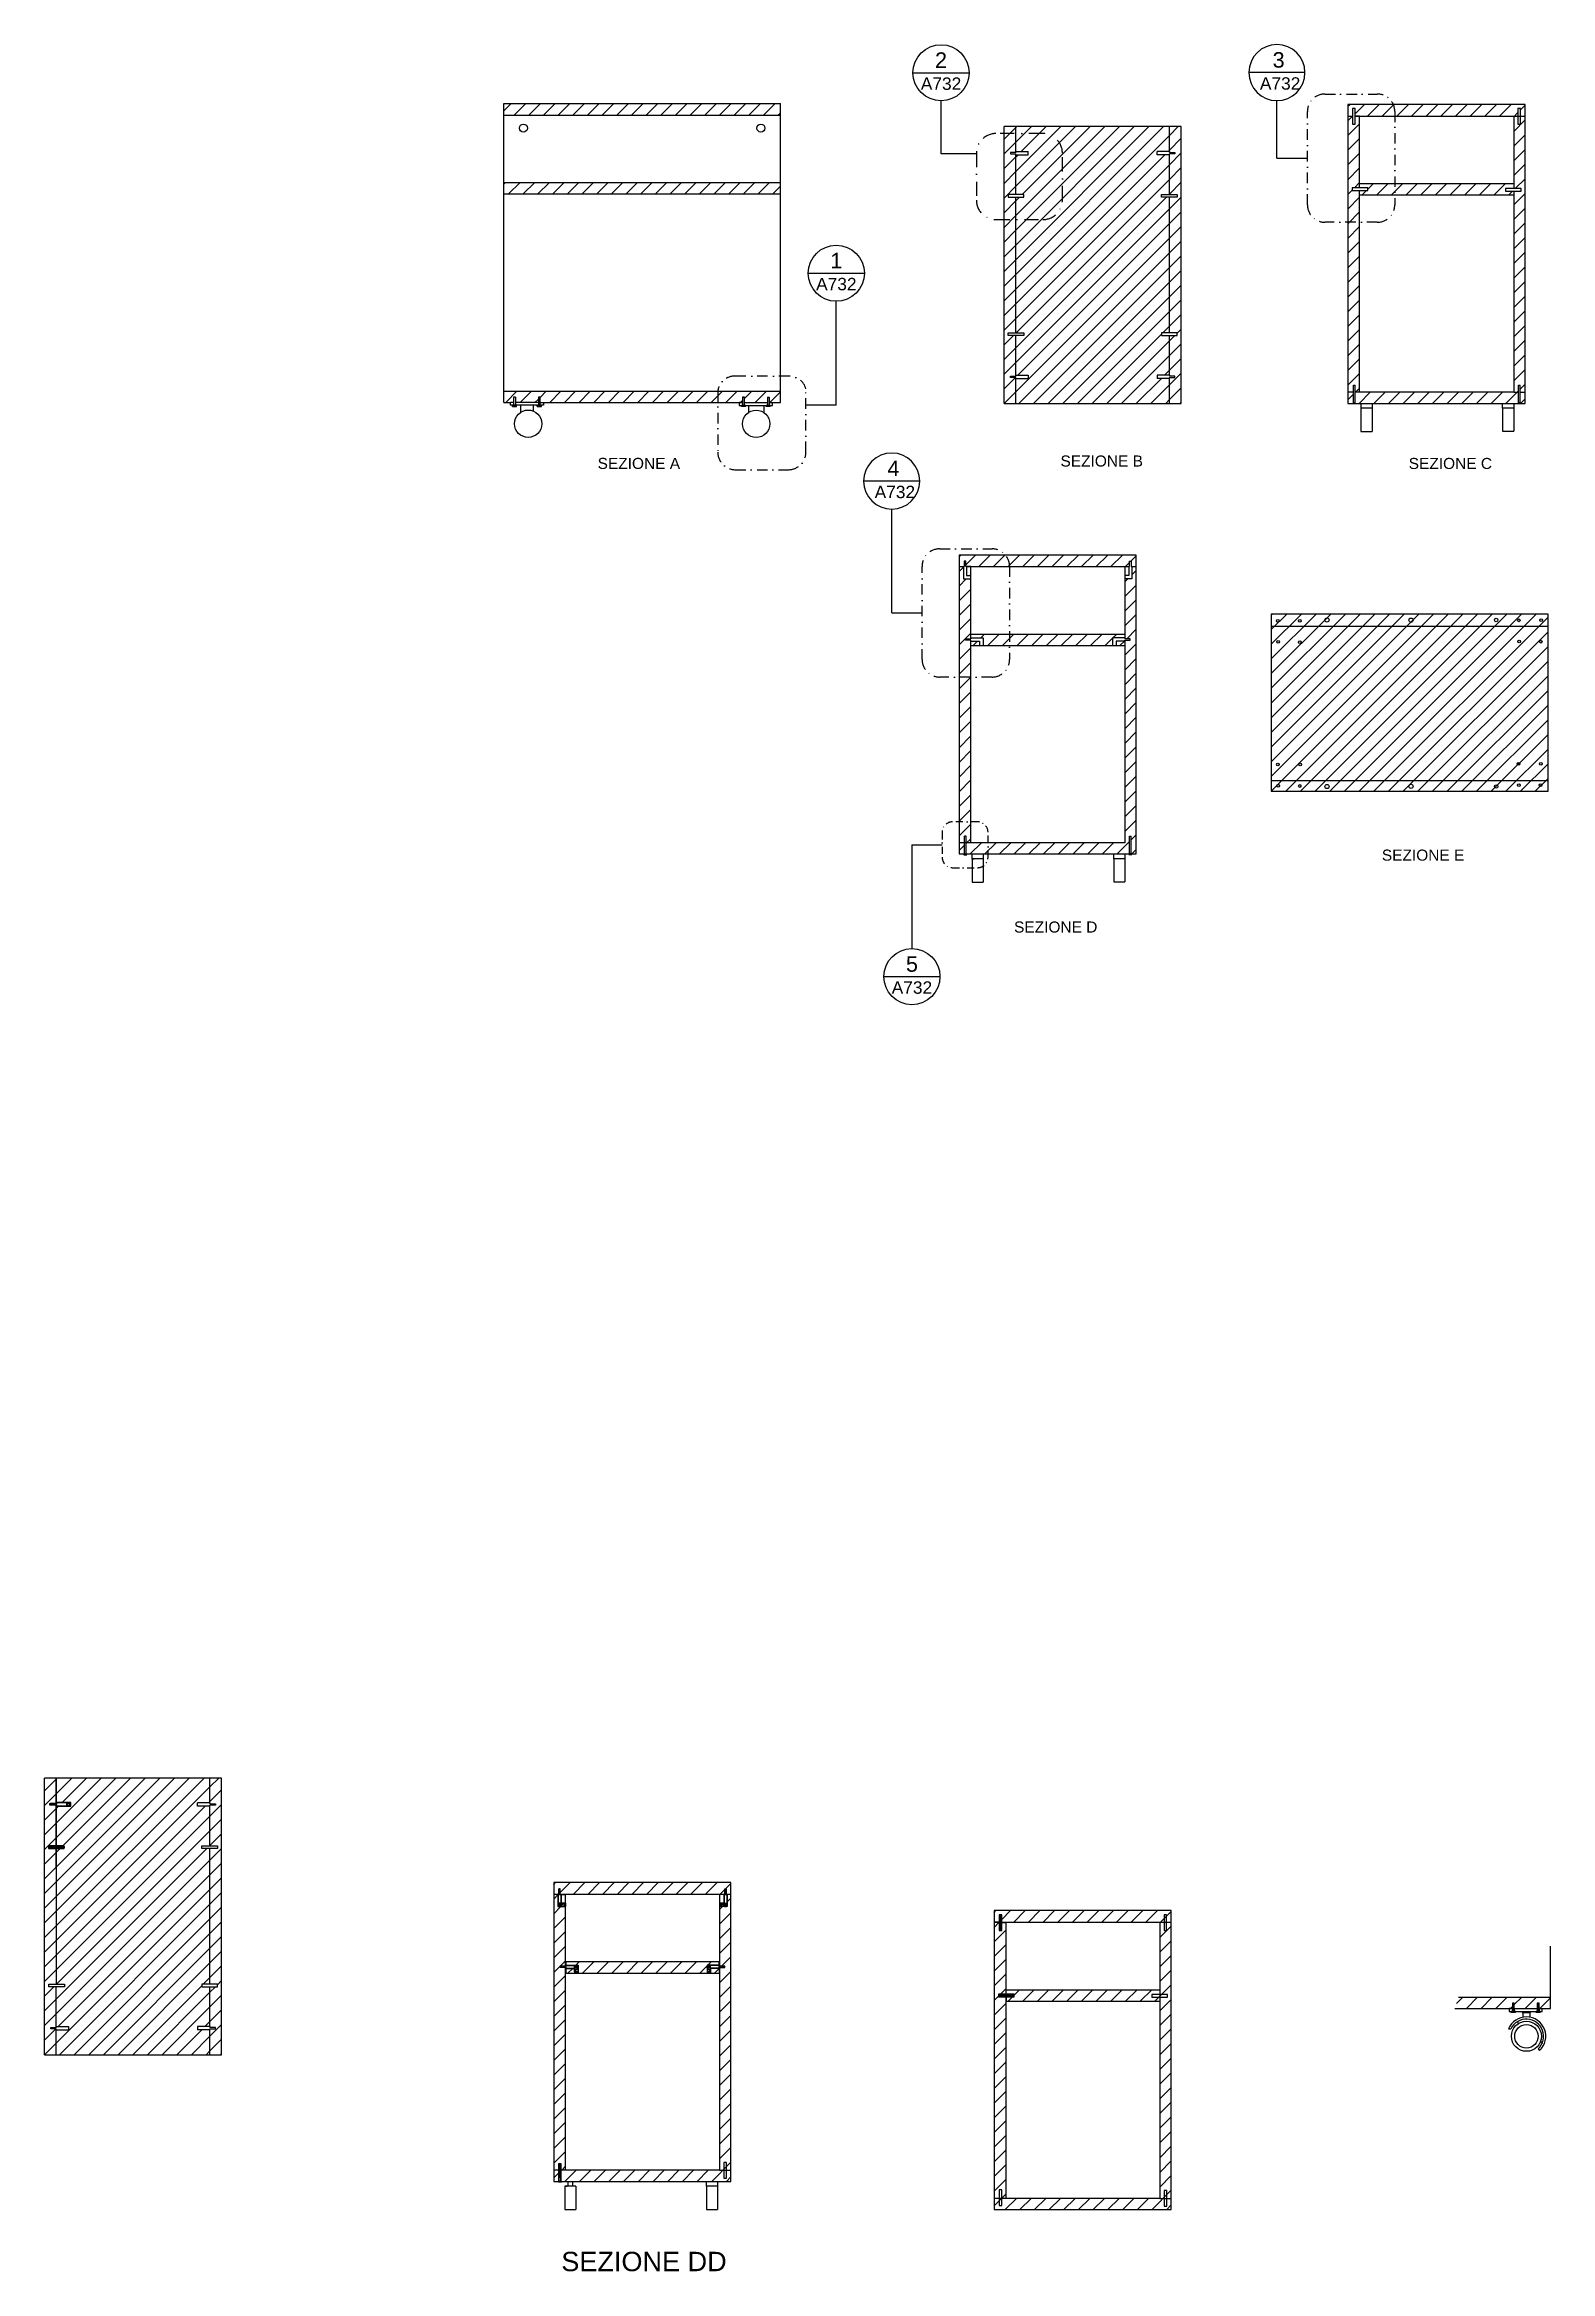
# Model space of a CAD drawing. Header units: millimetres. Extents: x -1084 to -736, y -72 to 829.
# Drawn here: x -1084.1 to -812.1, y 426.2 to 828.6 of the extents above; entities that cross this region are included whole.
import ezdxf
from ezdxf.enums import TextEntityAlignment as Align

# ---------------------------------------------------------------- set-up
doc = ezdxf.new("R2010")
doc.units = ezdxf.units.MM
doc.linetypes.add('TRATTOPUNTO', pattern=[25.4, 12.7, -6.35, 0, -6.35])
doc.layers.add('A-ANNO-SYMB', color=3, linetype='Continuous', lineweight=18)
doc.layers.add('G-ANNO-DIM', color=3, linetype='Continuous', lineweight=18)
for name, color, linetype in [('Chiodi', 1, 'Continuous'), ('CONTORNO PART.', 60, 'Continuous'), ('Oltedal', 191, 'Continuous'), ('SELECTIONS', 6, 'Continuous')]:
    doc.layers.add(name, color=color, linetype=linetype)
doc.styles.add('ARIAL', font='Arial.ttf')
doc.styles.get("Standard").update_dxf_attribs({"font": 'Arial.ttf'})
pattern_1 = [(45, (-1346.1248, 405.3563), (-1.325825, 1.325825), [])]

msp = doc.modelspace()

# ---------------------------------------------------------------- texts
at = {"insert": (-990.78, 429.79), "char_height": 3.5, "attachment_point": 1}
msp.add_mtext_dynamic_manual_height_columns('SEZIONE DD', width=51.959, gutter_width=1, heights=[0], dxfattribs=at)
at = {"layer": 'G-ANNO-DIM', "color": 6, "char_height": 2, "attachment_point": 1}
for s, heights, insert in [('SEZIONE A', [0], (-984.22, 753.89)), ('SEZIONE B', [0], (-900.59, 754.32)), ('SEZIONE C', [0.595], (-837.68, 753.88)), ('SEZIONE E', [0], (-842.53, 683.12)), ('SEZIONE D', [0], (-908.98, 670.13))]:
    msp.add_mtext_dynamic_manual_height_columns(s, width=51.959, gutter_width=1, heights=heights, dxfattribs=dict(at, insert=insert))

# ---------------------------------------------------------------- blocks, each defined once
blk = doc.blocks.new('DETAGLI')
at = {"layer": 'SELECTIONS', "linetype": 'Continuous'}
blk.add_line((486.66, 356.17), (504.76, 356.17), dxfattribs=at)
blk.add_circle((495.71, 356.17), 9.05, dxfattribs=at)
at = {"layer": 'A-ANNO-SYMB', "linetype": 'Continuous'}
for tag, p in [('TAVOLA', (495.71, 362.76)), ('SEZIONE', (495.71, 354.67))]:
    blk.add_attdef(tag, text='', height=5, dxfattribs=at).set_placement(p, align=Align.TOP_CENTER)

# ---------------------------------------------------------------- hatches: boundary and pattern name
at = {"linetype": 'Continuous'}
h = msp.add_hatch(dxfattribs=at)
h.set_pattern_fill('ANSI31', color=256, scale=15)
h.set_pattern_definition(pattern_1)
h.paths.add_polyline_path([(-951.17, 817.91), (-1001.17, 817.91), (-1001.17, 815.82), (-951.17, 815.82)])
h = msp.add_hatch(dxfattribs=at)
h.set_pattern_fill('ANSI31', color=256, scale=15)
h.set_pattern_definition(pattern_1)
h.paths.add_polyline_path([(-951.17, 803.63), (-1001.17, 803.63), (-1001.17, 801.57), (-951.17, 801.57)])
h = msp.add_hatch()
h.set_pattern_fill('ANSI31', color=256, scale=15)
h.set_pattern_definition([(45, (-1125.647, 405.176), (-1.325825, 1.325825), [])])
h.paths.add_polyline_path([(-845.07, 802.18), (-846.54, 802.18), (-846.54, 801.39), (-818.9, 801.39), (-818.9, 803.45), (-846.54, 803.45), (-846.54, 802.65), (-845.07, 802.65)])
h = msp.add_hatch(dxfattribs=at)
h.set_pattern_fill('ANSI31', color=256, scale=15)
h.set_pattern_definition([(45, (-1047.3947, 36.8035), (-1.325825, 1.325825), [])])
h.paths.add_polyline_path([(-812.5, 725.66), (-862.5, 725.66), (-862.5, 693.66), (-812.5, 693.66)])
h = msp.add_hatch()
h.set_pattern_fill('ANSI31', color=256, scale=15)
h.set_pattern_definition([(45, (-1189.5758, 78.8715), (-1.325825, 1.325825), [])])
h.paths.add_polyline_path([(-908.96, 475.88), (-910.47, 475.88), (-910.47, 475.08), (-882.64, 475.08), (-882.64, 477.14), (-910.47, 477.14), (-910.47, 476.35), (-908.96, 476.35)])

# ---------------------------------------------------------------- linework, layer by layer
for p, q in [((-848.65, 817.4), (-848.32, 817.73)), ((-847.34, 816.06), (-845.67, 817.73)), ((-845.12, 815.64), (-843.02, 817.73)), ((-842.46, 815.64), (-840.37, 817.73)), ((-839.81, 815.64), (-837.72, 817.73)), ((-837.16, 815.64), (-835.06, 817.73)), ((-834.51, 815.64), (-832.41, 817.73)), ((-831.86, 815.64), (-829.76, 817.73)), ((-829.21, 815.64), (-827.11, 817.73)), ((-826.55, 815.64), (-824.46, 817.73)), ((-823.9, 815.64), (-821.81, 817.73)), ((-821.25, 815.64), (-819.15, 817.73)), ((-817.48, 816.75), (-816.65, 817.58)), ((-910.78, 811.44), (-908.66, 813.56)), ((-908.66, 813.56), (-908.48, 813.73)), ((-908.66, 810.91), (-905.83, 813.73)), ((-908.66, 805.6), (-900.53, 813.73)), ((-908.66, 802.95), (-897.87, 813.73)), ((-908.66, 797.65), (-892.57, 813.73)), ((-908.66, 795), (-889.92, 813.73)), ((-908.66, 792.34), (-887.27, 813.73)), ((-908.66, 789.69), (-884.62, 813.73)), ((-908.66, 787.04), (-881.96, 813.73)), ((-907.69, 809.22), (-903.18, 813.73)), ((-907.5, 801.46), (-895.22, 813.73)), ((-880.89, 812.15), (-879.31, 813.73)), ((-848.65, 814.75), (-847.81, 815.6)), ((-848.65, 812.1), (-846.54, 814.22)), ((-818.71, 815.52), (-817.95, 816.29)), ((-818.71, 812.87), (-816.65, 814.93)), ((-910.78, 808.79), (-908.66, 810.91)), ((-908.66, 784.39), (-880.89, 812.15)), ((-881.18, 809.22), (-880.89, 809.5)), ((-880.89, 809.5), (-878.78, 811.62)), ((-880.89, 806.85), (-878.78, 808.97)), ((-848.65, 809.45), (-846.54, 811.57)), ((-848.65, 806.8), (-846.54, 808.91)), ((-818.71, 810.22), (-816.65, 812.28)), ((-818.71, 807.57), (-816.65, 809.63)), ((-910.78, 806.14), (-908.66, 808.25)), ((-910.78, 803.48), (-908.66, 805.6)), ((-908.66, 808.25), (-908.26, 808.65)), ((-908.66, 781.74), (-881.75, 808.65)), ((-908.66, 779.09), (-880.89, 806.85)), ((-880.89, 804.2), (-878.78, 806.32)), ((-848.65, 804.15), (-846.54, 806.26)), ((-818.71, 804.92), (-816.65, 806.98)), ((-910.78, 800.83), (-908.66, 802.95)), ((-908.66, 800.3), (-907.97, 800.99)), ((-908.66, 773.78), (-881.45, 800.99)), ((-908.62, 776.48), (-880.89, 804.2)), ((-880.98, 801.46), (-880.89, 801.55)), ((-880.89, 801.55), (-878.78, 803.67)), ((-880.89, 798.9), (-878.78, 801.01)), ((-848.65, 801.49), (-847.91, 802.24)), ((-848.65, 798.84), (-846.54, 800.96)), ((-847.49, 802.65), (-846.54, 803.61)), ((-818.71, 799.61), (-816.65, 801.67)), ((-818.43, 802.55), (-816.65, 804.33)), ((-910.78, 798.18), (-908.66, 800.3)), ((-910.78, 795.53), (-908.66, 797.65)), ((-908.66, 771.13), (-880.89, 798.9)), ((-880.89, 796.24), (-878.78, 798.36)), ((-848.65, 796.19), (-846.54, 798.31)), ((-818.71, 796.96), (-816.65, 799.02)), ((-910.78, 792.88), (-908.66, 795)), ((-908.66, 765.83), (-880.89, 793.59)), ((-908.32, 768.82), (-880.89, 796.24)), ((-880.89, 793.59), (-878.78, 795.71)), ((-880.89, 790.94), (-878.78, 793.06)), ((-848.65, 793.54), (-846.54, 795.66)), ((-848.65, 790.89), (-846.54, 793)), ((-818.71, 794.31), (-816.65, 796.37)), ((-818.71, 791.66), (-816.65, 793.72)), ((-910.78, 790.23), (-908.66, 792.34)), ((-910.78, 787.57), (-908.66, 789.69)), ((-908.1, 763.73), (-880.89, 790.94)), ((-880.89, 788.29), (-878.78, 790.41)), ((-848.65, 788.24), (-846.54, 790.35)), ((-818.71, 789.01), (-816.65, 791.07)), ((-910.78, 784.92), (-908.66, 787.04)), ((-905.45, 763.73), (-880.89, 788.29)), ((-902.8, 763.73), (-880.89, 785.64)), ((-880.89, 785.64), (-878.78, 787.76)), ((-880.89, 782.99), (-878.78, 785.1)), ((-848.65, 785.58), (-846.54, 787.7)), ((-848.65, 782.93), (-846.54, 785.05)), ((-818.71, 786.36), (-816.65, 788.42)), ((-818.71, 783.7), (-816.65, 785.76)), ((-910.78, 782.27), (-908.66, 784.39)), ((-910.78, 779.62), (-908.66, 781.74)), ((-900.15, 763.73), (-880.89, 782.99)), ((-880.89, 780.33), (-878.78, 782.45)), ((-848.65, 780.28), (-846.54, 782.4)), ((-818.71, 781.05), (-816.65, 783.11)), ((-910.78, 776.97), (-908.66, 779.09)), ((-897.49, 763.73), (-880.89, 780.33)), ((-882.1, 776.48), (-880.89, 777.68)), ((-880.89, 777.68), (-878.78, 779.8)), ((-879.53, 776.39), (-878.78, 777.15)), ((-848.65, 777.63), (-846.54, 779.75)), ((-848.65, 774.98), (-846.54, 777.09)), ((-818.71, 778.4), (-816.65, 780.46)), ((-818.71, 775.75), (-816.65, 777.81)), ((-910.78, 774.32), (-909.08, 776.01)), ((-910.78, 771.67), (-908.66, 773.78)), ((-894.84, 763.73), (-882.36, 776.21)), ((-892.19, 763.73), (-880.89, 775.03)), ((-880.89, 775.03), (-879.92, 776.01)), ((-880.89, 772.38), (-878.78, 774.5)), ((-848.65, 772.33), (-846.54, 774.44)), ((-818.71, 773.1), (-816.65, 775.16)), ((-818.71, 770.45), (-816.65, 772.51)), ((-910.78, 769.01), (-908.66, 771.13)), ((-889.54, 763.73), (-880.89, 772.38)), ((-881.8, 768.82), (-880.89, 769.73)), ((-880.89, 769.73), (-878.78, 771.85)), ((-880.89, 767.08), (-878.78, 769.19)), ((-848.65, 769.67), (-846.54, 771.79)), ((-848.65, 767.02), (-846.54, 769.14)), ((-818.71, 767.79), (-816.65, 769.85)), ((-1000.82, 763.91), (-998.8, 765.94)), ((-998.23, 763.91), (-996.15, 765.94)), ((-994.91, 764.52), (-995.55, 763.91)), ((-994.61, 764.82), (-993.5, 765.94)), ((-992.87, 763.91), (-990.85, 765.94)), ((-990.22, 763.91), (-988.2, 765.94)), ((-987.57, 763.91), (-985.54, 765.94)), ((-984.91, 763.91), (-982.89, 765.94)), ((-982.26, 763.91), (-980.24, 765.94)), ((-979.61, 763.91), (-977.59, 765.94)), ((-976.96, 763.91), (-974.94, 765.94)), ((-974.31, 763.91), (-972.29, 765.94)), ((-971.66, 763.91), (-969.63, 765.94)), ((-969.01, 763.91), (-966.98, 765.94)), ((-966.35, 763.91), (-964.33, 765.94)), ((-963.7, 763.91), (-961.68, 765.94)), ((-961.05, 763.91), (-959.03, 765.94)), ((-957.7, 764.61), (-956.38, 765.94)), ((-955.75, 763.91), (-953.72, 765.94)), ((-953.1, 763.91), (-951.17, 765.84)), ((-910.78, 766.36), (-908.74, 768.39)), ((-910.75, 763.73), (-908.66, 765.83)), ((-886.89, 763.73), (-882.37, 768.25)), ((-884.24, 763.73), (-880.89, 767.08)), ((-881.58, 763.73), (-880.89, 764.42)), ((-880.89, 764.42), (-878.78, 766.54)), ((-848.65, 764.37), (-847.65, 765.37)), ((-847.27, 765.75), (-846.54, 766.49)), ((-846.64, 763.73), (-844.62, 765.76)), ((-843.99, 763.73), (-841.96, 765.76)), ((-841.33, 763.73), (-839.31, 765.76)), ((-838.68, 763.73), (-836.66, 765.76)), ((-836.03, 763.73), (-834.01, 765.76)), ((-833.38, 763.73), (-831.36, 765.76)), ((-830.73, 763.73), (-828.71, 765.76)), ((-828.08, 763.73), (-826.05, 765.76)), ((-825.43, 763.73), (-823.4, 765.76)), ((-822.77, 763.73), (-820.75, 765.76)), ((-820.12, 763.73), (-817.87, 766.01)), ((-817.55, 766.31), (-816.65, 767.2)), ((-817.47, 763.73), (-816.65, 764.55)), ((-958.39, 763.91), (-958.02, 764.28)), ((-878.93, 763.73), (-878.78, 763.89)), ((-918.91, 736.01), (-918.58, 736.34)), ((-917.7, 734.56), (-915.93, 736.34)), ((-915.37, 734.24), (-913.27, 736.34)), ((-912.72, 734.24), (-910.62, 736.34)), ((-910.07, 734.24), (-907.97, 736.34)), ((-907.42, 734.24), (-905.32, 736.34)), ((-904.76, 734.24), (-902.67, 736.34)), ((-902.11, 734.24), (-900.02, 736.34)), ((-899.46, 734.24), (-897.36, 736.34)), ((-896.81, 734.24), (-894.71, 736.34)), ((-894.16, 734.24), (-892.06, 736.34)), ((-891.51, 734.24), (-889.41, 736.34)), ((-918.91, 733.35), (-918.13, 734.14)), ((-916.96, 732.65), (-916.79, 732.82)), ((-888.97, 734.13), (-888.12, 734.98)), ((-887.87, 735.23), (-886.91, 736.19)), ((-887.69, 732.74), (-886.9, 733.53)), ((-918.91, 730.7), (-917.61, 732.01)), ((-918.91, 728.05), (-916.79, 730.17)), ((-888.97, 731.47), (-888.44, 732.01)), ((-888.97, 728.82), (-886.91, 730.88)), ((-888.97, 726.17), (-886.91, 728.23)), ((-918.91, 725.4), (-916.79, 727.52)), ((-918.91, 722.75), (-916.79, 724.86)), ((-888.97, 723.52), (-886.91, 725.58)), ((-918.91, 720.1), (-918.16, 720.84)), ((-918.16, 720.84), (-917.75, 721.25)), ((-917.75, 721.25), (-916.79, 722.21)), ((-916.36, 719.99), (-915.57, 720.79)), ((-916.36, 719.99), (-915.57, 720.79)), ((-914.99, 721.36), (-914.3, 722.05)), ((-914.99, 721.36), (-914.3, 722.05)), ((-913.71, 719.99), (-911.65, 722.05)), ((-913.71, 719.99), (-911.65, 722.05)), ((-911.06, 719.99), (-909, 722.05)), ((-911.06, 719.99), (-909, 722.05)), ((-908.41, 719.99), (-906.35, 722.05)), ((-908.41, 719.99), (-906.35, 722.05)), ((-905.76, 719.99), (-903.7, 722.05)), ((-905.76, 719.99), (-903.7, 722.05)), ((-903.1, 719.99), (-901.04, 722.05)), ((-903.1, 719.99), (-901.04, 722.05)), ((-900.45, 719.99), (-898.39, 722.05)), ((-900.45, 719.99), (-898.39, 722.05)), ((-897.8, 719.99), (-895.74, 722.05)), ((-897.8, 719.99), (-895.74, 722.05)), ((-895.15, 719.99), (-893.09, 722.05)), ((-895.15, 719.99), (-893.09, 722.05)), ((-892.5, 719.99), (-891.2, 721.29)), ((-892.5, 719.99), (-891.2, 721.29)), ((-891.13, 721.36), (-890.44, 722.05)), ((-891.13, 721.36), (-890.44, 722.05)), ((-889.85, 719.99), (-889.05, 720.78)), ((-888.97, 720.87), (-888.9, 720.94)), ((-888.97, 718.22), (-886.91, 720.28)), ((-888.63, 721.21), (-886.91, 722.93)), ((-918.91, 717.44), (-916.79, 719.56)), ((-918.91, 714.79), (-916.79, 716.91)), ((-888.97, 715.56), (-886.91, 717.62)), ((-918.91, 712.14), (-916.79, 714.26)), ((-888.97, 712.91), (-886.91, 714.97)), ((-888.97, 710.26), (-886.91, 712.32)), ((-918.91, 709.49), (-916.79, 711.61)), ((-918.91, 706.84), (-916.79, 708.95)), ((-888.97, 707.61), (-886.91, 709.67)), ((-918.91, 704.19), (-916.79, 706.3)), ((-888.97, 704.96), (-886.91, 707.02)), ((-888.97, 702.31), (-886.91, 704.37)), ((-918.91, 701.53), (-916.79, 703.65)), ((-918.91, 698.88), (-916.79, 701)), ((-888.97, 699.66), (-886.91, 701.71)), ((-918.91, 696.23), (-916.79, 698.35)), ((-888.97, 697), (-886.91, 699.06)), ((-888.97, 694.35), (-886.91, 696.41)), ((-918.91, 693.58), (-916.79, 695.7)), ((-918.91, 690.93), (-916.79, 693.04)), ((-888.97, 691.7), (-886.91, 693.76)), ((-918.91, 688.28), (-916.79, 690.39)), ((-888.97, 689.05), (-886.91, 691.11)), ((-888.97, 686.4), (-886.91, 688.46)), ((-918.91, 685.62), (-916.79, 687.74)), ((-917.64, 684.26), (-916.79, 685.09)), ((-916.89, 682.34), (-914.87, 684.36)), ((-914.24, 682.34), (-912.22, 684.36)), ((-911.59, 682.34), (-909.57, 684.36)), ((-908.94, 682.34), (-906.92, 684.36)), ((-906.29, 682.34), (-904.26, 684.36)), ((-903.64, 682.34), (-901.61, 684.36)), ((-900.98, 682.34), (-898.96, 684.36)), ((-898.33, 682.34), (-896.31, 684.36)), ((-895.68, 682.34), (-893.66, 684.36)), ((-893.03, 682.34), (-891.01, 684.36)), ((-890.38, 682.34), (-888.14, 684.57)), ((-887.78, 684.94), (-886.91, 685.8)), ((-918.91, 682.97), (-917.96, 683.92)), ((-887.73, 682.34), (-886.91, 683.15)), ((-1084.14, 513.1), (-1082.05, 515.19)), ((-1082.02, 499.31), (-1065.94, 515.39)), ((-1082.02, 496.66), (-1063.28, 515.39)), ((-1082.02, 494), (-1060.63, 515.39)), ((-1082.02, 491.35), (-1057.98, 515.39)), ((-1082.02, 488.7), (-1055.33, 515.39)), ((-1082, 515.24), (-1081.85, 515.39)), ((-1082, 512.59), (-1079.19, 515.39)), ((-1082, 507.29), (-1073.89, 515.39)), ((-1082, 504.64), (-1071.24, 515.39)), ((-1080.95, 510.99), (-1076.54, 515.39)), ((-1080.86, 503.12), (-1068.59, 515.39)), ((-1054.26, 513.82), (-1052.68, 515.39)), ((-1084.14, 510.45), (-1082.05, 512.54)), ((-1082.02, 486.05), (-1054.26, 513.82)), ((-1054.54, 510.88), (-1054.26, 511.16)), ((-1054.26, 511.16), (-1052.14, 513.28)), ((-1084.14, 507.8), (-1082.05, 509.89)), ((-1084.14, 505.15), (-1082.05, 507.24)), ((-1082.02, 483.4), (-1055.11, 510.31)), ((-1082.02, 480.75), (-1054.26, 508.51)), ((-1082, 509.94), (-1081.64, 510.3)), ((-1054.26, 508.51), (-1052.14, 510.63)), ((-1054.26, 505.86), (-1052.14, 507.98)), ((-1084.14, 502.49), (-1082.05, 504.59)), ((-1081.98, 478.14), (-1054.26, 505.86)), ((-1054.34, 503.12), (-1054.26, 503.21)), ((-1054.26, 503.21), (-1052.14, 505.33)), ((-1084.14, 499.84), (-1082.05, 501.93)), ((-1084.14, 497.19), (-1082.05, 499.28)), ((-1082.02, 501.96), (-1081.33, 502.65)), ((-1082.02, 475.44), (-1054.81, 502.65)), ((-1082.02, 472.79), (-1054.26, 500.56)), ((-1054.26, 500.56), (-1052.14, 502.67)), ((-1054.26, 497.91), (-1052.14, 500.02)), ((-1084.14, 494.54), (-1082.02, 496.66)), ((-1082.02, 467.49), (-1054.26, 495.25)), ((-1081.68, 470.48), (-1054.26, 497.91)), ((-1054.26, 495.25), (-1052.14, 497.37)), ((-992.14, 496.17), (-991.81, 496.5)), ((-990.96, 494.69), (-989.16, 496.5)), ((-988.6, 494.4), (-986.5, 496.5)), ((-985.95, 494.4), (-983.85, 496.5)), ((-983.3, 494.4), (-981.2, 496.5)), ((-980.64, 494.4), (-978.55, 496.5)), ((-977.99, 494.4), (-975.9, 496.5)), ((-975.34, 494.4), (-973.25, 496.5)), ((-972.69, 494.4), (-970.59, 496.5)), ((-970.04, 494.4), (-967.94, 496.5)), ((-967.39, 494.4), (-965.29, 496.5)), ((-964.73, 494.4), (-962.64, 496.5)), ((-962.2, 494.29), (-961.26, 495.23)), ((-961.11, 495.37), (-960.14, 496.35)), ((-1084.14, 491.89), (-1082.02, 494)), ((-1084.14, 489.24), (-1082.02, 491.35)), ((-1081.46, 465.39), (-1054.26, 492.6)), ((-1054.26, 492.6), (-1052.14, 494.72)), ((-1054.26, 489.95), (-1052.14, 492.07)), ((-992.14, 493.51), (-991.39, 494.27)), ((-992.14, 490.86), (-990.84, 492.16)), ((-991.25, 494.4), (-991.23, 494.42)), ((-990.2, 492.8), (-990.02, 492.98)), ((-962.2, 491.63), (-961.66, 492.18)), ((-962.2, 488.98), (-960.14, 491.04)), ((-960.83, 493), (-960.14, 493.69)), ((-912.58, 491.1), (-912.25, 491.43)), ((-911.2, 489.83), (-909.6, 491.43)), ((-909.04, 489.33), (-906.95, 491.43)), ((-906.39, 489.33), (-904.3, 491.43)), ((-903.74, 489.33), (-901.65, 491.43)), ((-901.09, 489.33), (-898.99, 491.43)), ((-898.44, 489.33), (-896.34, 491.43)), ((-895.79, 489.33), (-893.69, 491.43)), ((-893.13, 489.33), (-891.04, 491.43)), ((-890.48, 489.33), (-888.39, 491.43)), ((-887.83, 489.33), (-885.74, 491.43)), ((-885.18, 489.33), (-883.08, 491.43)), ((-882.64, 489.22), (-880.58, 491.28)), ((-1084.14, 486.58), (-1082.02, 488.7)), ((-1078.81, 465.39), (-1054.26, 489.95)), ((-1076.16, 465.39), (-1054.26, 487.3)), ((-1054.26, 487.3), (-1052.14, 489.42)), ((-992.14, 488.21), (-990.02, 490.33)), ((-992.14, 485.56), (-990.02, 487.68)), ((-962.2, 486.33), (-960.14, 488.39)), ((-912.58, 485.8), (-910.43, 487.97)), ((-882.64, 486.57), (-880.58, 488.63)), ((-1084.14, 483.93), (-1082.02, 486.05)), ((-1084.14, 481.28), (-1082.02, 483.4)), ((-1073.51, 465.39), (-1054.26, 484.65)), ((-1054.26, 484.65), (-1052.14, 486.76)), ((-1054.26, 482), (-1052.14, 484.11)), ((-992.14, 482.91), (-990.02, 485.02)), ((-962.2, 483.68), (-960.14, 485.74)), ((-961.81, 481.41), (-960.14, 483.09)), ((-912.58, 483.14), (-910.43, 485.3)), ((-882.64, 483.92), (-880.58, 485.98)), ((-882.64, 481.27), (-880.58, 483.32)), ((-1084.14, 478.63), (-1082.02, 480.75)), ((-1070.86, 465.39), (-1054.26, 482)), ((-1055.46, 478.14), (-1054.26, 479.34)), ((-1054.26, 479.34), (-1052.14, 481.46)), ((-1052.89, 478.05), (-1052.14, 478.81)), ((-992.14, 480.26), (-990.02, 482.37)), ((-992.14, 477.6), (-990.02, 479.72)), ((-989.57, 480.15), (-988.72, 481)), ((-988.15, 481.57), (-987.51, 482.21)), ((-986.92, 480.15), (-984.86, 482.21)), ((-984.27, 480.15), (-982.21, 482.21)), ((-981.62, 480.15), (-979.56, 482.21)), ((-978.96, 480.15), (-976.91, 482.21)), ((-976.33, 480.15), (-974.27, 482.21)), ((-973.68, 480.15), (-971.62, 482.21)), ((-971.03, 480.15), (-968.97, 482.21)), ((-968.38, 480.15), (-966.32, 482.21)), ((-965.73, 480.15), (-963.67, 482.21)), ((-963.07, 480.15), (-962.23, 481)), ((-962.2, 481.03), (-962.08, 481.14)), ((-962.2, 478.38), (-960.14, 480.44)), ((-912.58, 480.49), (-910.43, 482.65)), ((-912.58, 477.84), (-910.43, 480)), ((-882.64, 478.61), (-880.58, 480.67)), ((-1084.14, 475.98), (-1082.45, 477.67)), ((-1084.14, 473.33), (-1082.02, 475.44)), ((-1068.21, 465.39), (-1055.73, 477.87)), ((-1065.55, 465.39), (-1054.26, 476.69)), ((-1054.26, 476.69), (-1053.28, 477.67)), ((-1054.26, 474.04), (-1052.14, 476.16)), ((-992.14, 474.95), (-990.02, 477.07)), ((-962.2, 475.72), (-960.14, 477.78)), ((-962.2, 473.07), (-960.14, 475.13)), ((-912.58, 475.19), (-911.8, 475.98)), ((-911.42, 476.35), (-910.43, 477.34)), ((-882.64, 475.96), (-880.58, 478.02)), ((-882.64, 473.31), (-880.58, 475.37)), ((-829.04, 474.65), (-827.88, 475.79)), ((-827.25, 473.77), (-825.23, 475.79)), ((-824.6, 473.77), (-822.58, 475.79)), ((-821.95, 473.77), (-819.92, 475.79)), ((-818.6, 474.47), (-817.27, 475.79)), ((-816.64, 473.77), (-814.62, 475.79)), ((-813.99, 473.77), (-812.07, 475.69)), ((-1084.14, 470.67), (-1082.02, 472.79)), ((-1062.9, 465.39), (-1054.26, 474.04)), ((-1055.16, 470.48), (-1054.26, 471.39)), ((-1054.26, 471.39), (-1052.14, 473.51)), ((-1054.26, 468.74), (-1052.14, 470.85)), ((-992.14, 472.3), (-990.02, 474.42)), ((-992.14, 469.65), (-990.02, 471.77)), ((-962.2, 470.42), (-960.14, 472.48)), ((-912.58, 472.54), (-910.47, 474.65)), ((-912.58, 469.89), (-910.47, 472)), ((-882.64, 470.66), (-880.58, 472.72)), ((-819.28, 473.77), (-818.92, 474.13)), ((-1084.14, 468.02), (-1082.11, 470.06)), ((-1084.12, 465.39), (-1082.02, 467.49)), ((-1060.25, 465.39), (-1055.74, 469.91)), ((-1057.6, 465.39), (-1054.26, 468.74)), ((-1054.26, 466.09), (-1052.14, 468.2)), ((-992.14, 467), (-990.02, 469.11)), ((-962.2, 467.77), (-960.14, 469.83)), ((-962.2, 465.12), (-960.14, 467.18)), ((-912.58, 467.23), (-910.47, 469.35)), ((-912.58, 464.58), (-910.47, 466.7)), ((-882.64, 468.01), (-880.58, 470.07)), ((-882.64, 465.36), (-880.58, 467.41)), ((-1054.95, 465.39), (-1054.26, 466.09)), ((-1052.3, 465.39), (-1052.14, 465.55)), ((-992.14, 464.35), (-990.02, 466.46)), ((-992.14, 461.69), (-990.02, 463.81)), ((-962.2, 462.47), (-960.14, 464.53)), ((-912.58, 461.93), (-910.47, 464.05)), ((-882.64, 462.7), (-880.58, 464.76)), ((-992.14, 459.04), (-990.02, 461.16)), ((-962.2, 459.81), (-960.14, 461.87)), ((-962.2, 457.16), (-960.14, 459.22)), ((-912.58, 459.28), (-910.47, 461.4)), ((-912.58, 456.63), (-910.47, 458.74)), ((-882.64, 460.05), (-880.58, 462.11)), ((-882.64, 457.4), (-880.58, 459.46)), ((-992.14, 456.39), (-990.02, 458.51)), ((-992.14, 453.74), (-990.02, 455.86)), ((-962.2, 454.51), (-960.14, 456.57)), ((-912.58, 453.98), (-910.47, 456.09)), ((-882.64, 454.75), (-880.58, 456.81)), ((-992.14, 451.09), (-990.02, 453.2)), ((-962.2, 451.86), (-960.14, 453.92)), ((-962.2, 449.21), (-960.14, 451.27)), ((-912.58, 451.32), (-910.47, 453.44)), ((-912.58, 448.67), (-910.47, 450.79)), ((-882.64, 452.1), (-880.58, 454.16)), ((-882.64, 449.45), (-880.58, 451.5)), ((-992.14, 448.44), (-990.02, 450.55)), ((-992.14, 445.78), (-990.02, 447.9)), ((-962.2, 446.56), (-960.14, 448.62)), ((-912.58, 446.02), (-910.47, 448.14)), ((-882.64, 446.79), (-880.58, 448.85)), ((-992.14, 443.13), (-991.21, 444.06)), ((-990.84, 444.43), (-990.75, 444.52)), ((-990.7, 444.57), (-990.02, 445.25)), ((-990.12, 442.5), (-988.1, 444.52)), ((-987.47, 442.5), (-985.45, 444.52)), ((-984.82, 442.5), (-982.8, 444.52)), ((-982.17, 442.5), (-980.14, 444.52)), ((-979.52, 442.5), (-977.49, 444.52)), ((-976.86, 442.5), (-974.84, 444.52)), ((-974.21, 442.5), (-972.19, 444.52)), ((-971.56, 442.5), (-969.54, 444.52)), ((-968.91, 442.5), (-966.89, 444.52)), ((-966.26, 442.5), (-964.24, 444.52)), ((-963.61, 442.5), (-960.14, 445.96)), ((-960.95, 442.5), (-960.14, 443.31)), ((-912.58, 443.37), (-910.47, 445.49)), ((-912.58, 440.72), (-910.47, 442.83)), ((-882.64, 444.14), (-880.58, 446.2)), ((-882.64, 441.49), (-880.58, 443.55)), ((-912.58, 438.07), (-910.47, 440.18)), ((-910.57, 437.43), (-908.54, 439.45)), ((-907.92, 437.43), (-905.89, 439.45)), ((-905.26, 437.43), (-903.24, 439.45)), ((-902.61, 437.43), (-900.59, 439.45)), ((-899.96, 437.43), (-897.94, 439.45)), ((-897.31, 437.43), (-895.29, 439.45)), ((-894.66, 437.43), (-892.63, 439.45)), ((-892.01, 437.43), (-889.98, 439.45)), ((-889.35, 437.43), (-887.33, 439.45)), ((-886.7, 437.43), (-884.68, 439.45)), ((-884.05, 437.43), (-880.58, 440.9)), ((-881.4, 437.43), (-880.58, 438.25))]:
    msp.add_line(p, q, dxfattribs=at)
for p, q in [((-957.7, 764.86), (-958.02, 764.86)), ((-958.02, 764.86), (-958.02, 763.91)), ((-957.7, 763.91), (-957.7, 764.86)), ((-911.71, 489.3), (-912.58, 488.37)), ((-818.6, 474.72), (-818.92, 474.72)), ((-818.92, 474.72), (-818.92, 473.77)), ((-818.6, 473.77), (-818.6, 474.72)), ((-814.11, 474.72), (-814.46, 474.72)), ((-814.45, 474.72), (-814.45, 473.77)), ((-814.13, 473.77), (-814.13, 474.72))]:
    msp.add_line(p, q)
at = {"layer": 'Chiodi'}
for p, q in [((-847.81, 816.99), (-847.81, 814.15)), ((-847.34, 816.98), (-847.81, 816.98)), ((-847.34, 814.15), (-847.34, 816.98)), ((-817.95, 817), (-817.95, 814.16)), ((-817.48, 816.99), (-817.95, 816.99)), ((-817.48, 814.16), (-817.48, 816.99)), ((-847.81, 814.15), (-847.34, 814.15)), ((-817.95, 814.16), (-817.48, 814.16)), ((-909.58, 809.07), (-909.64, 809.07)), ((-909.64, 809.07), (-909.64, 808.8)), ((-909.64, 808.8), (-908.66, 808.8)), ((-908.66, 809.07), (-909.58, 809.07)), ((-908.66, 809.22), (-906.42, 809.22)), ((-908.66, 809.22), (-908.66, 809.07)), ((-908.66, 808.65), (-908.66, 808.8)), ((-906.42, 808.65), (-906.42, 809.22)), ((-880.89, 809.22), (-883.13, 809.22)), ((-883.13, 808.65), (-883.13, 809.22)), ((-880.89, 809.22), (-880.89, 809.07)), ((-880.89, 809.07), (-879.97, 809.07)), ((-880.89, 808.65), (-880.89, 808.8)), ((-879.91, 808.8), (-880.89, 808.8)), ((-879.97, 809.07), (-879.91, 809.07)), ((-879.91, 809.07), (-879.91, 808.8)), ((-908.66, 808.65), (-906.42, 808.65)), ((-880.89, 808.65), (-883.13, 808.65)), ((-907.19, 801.46), (-910.02, 801.46)), ((-910.02, 801.46), (-910.02, 800.99)), ((-910.02, 800.99), (-907.19, 800.99)), ((-907.19, 800.99), (-907.19, 801.46)), ((-882.37, 801.46), (-879.53, 801.46)), ((-882.36, 800.99), (-882.36, 801.46)), ((-879.53, 800.99), (-882.36, 800.99)), ((-879.53, 801.46), (-879.53, 800.99)), ((-845.07, 802.65), (-847.91, 802.65)), ((-847.91, 802.65), (-847.91, 802.18)), ((-847.91, 802.18), (-845.07, 802.18)), ((-845.07, 802.18), (-845.07, 802.65)), ((-817.34, 802.55), (-820.17, 802.55)), ((-820.17, 802.55), (-820.17, 802.09)), ((-820.17, 802.09), (-817.34, 802.09)), ((-817.34, 802.09), (-817.34, 802.55)), ((-910.02, 776.01), (-910.02, 776.48)), ((-910.02, 776.48), (-907.19, 776.48)), ((-907.19, 776.01), (-910.02, 776.01)), ((-907.19, 776.48), (-907.19, 776.01)), ((-882.37, 776.01), (-879.53, 776.01)), ((-879.53, 776.48), (-882.36, 776.48)), ((-882.36, 776.48), (-882.36, 776.01)), ((-879.53, 776.01), (-879.53, 776.48)), ((-909.64, 768.39), (-909.64, 768.66)), ((-909.64, 768.66), (-908.66, 768.66)), ((-908.66, 768.82), (-908.66, 768.66)), ((-908.66, 768.82), (-906.42, 768.82)), ((-906.42, 768.82), (-906.42, 768.25)), ((-880.89, 768.82), (-883.13, 768.82)), ((-883.13, 768.82), (-883.13, 768.25)), ((-880.89, 768.82), (-880.89, 768.66)), ((-879.91, 768.66), (-880.89, 768.66)), ((-879.91, 768.39), (-879.91, 768.66)), ((-999.08, 764.87), (-999.39, 764.87)), ((-999.39, 764.87), (-999.39, 763.38)), ((-999.08, 764.87), (-999.08, 763.39)), ((-994.61, 764.86), (-994.91, 764.86)), ((-994.91, 764.86), (-994.91, 763.39)), ((-994.61, 763.4), (-994.61, 764.86)), ((-958.01, 763.38), (-958.01, 764.85)), ((-958.01, 764.85), (-957.71, 764.85)), ((-957.71, 764.85), (-957.71, 763.37)), ((-953.55, 764.86), (-953.55, 763.37)), ((-953.55, 764.86), (-953.24, 764.86)), ((-953.24, 764.86), (-953.24, 763.37)), ((-909.58, 768.39), (-909.64, 768.39)), ((-908.66, 768.39), (-909.58, 768.39)), ((-908.66, 768.25), (-908.66, 768.39)), ((-908.66, 768.25), (-906.42, 768.25)), ((-880.89, 768.25), (-883.13, 768.25)), ((-880.89, 768.39), (-879.97, 768.39)), ((-880.89, 768.25), (-880.89, 768.39)), ((-879.97, 768.39), (-879.91, 768.39)), ((-847.65, 764.43), (-847.65, 767.01)), ((-847.65, 767.01), (-847.33, 767.01)), ((-847.65, 763.8), (-847.65, 764.43)), ((-847.33, 764.43), (-847.33, 767.01)), ((-847.33, 763.8), (-847.33, 764.43)), ((-817.87, 764.43), (-817.87, 767.01)), ((-817.87, 767.01), (-817.55, 767.01)), ((-817.87, 763.8), (-817.87, 764.43)), ((-817.55, 764.43), (-817.55, 767.01)), ((-817.55, 763.8), (-817.55, 764.43)), ((-999.98, 763.39), (-999.98, 763.91)), ((-993.98, 763.39), (-999.98, 763.39)), ((-999.59, 763.16), (-998.85, 763.16)), ((-999.57, 763.38), (-998.87, 763.38)), ((-998.16, 763.38), (-998.16, 762.15)), ((-995.8, 762.3), (-995.8, 763.37)), ((-995.12, 763.16), (-994.38, 763.16)), ((-995.1, 763.38), (-994.4, 763.38)), ((-994.6, 763.91), (-993.98, 763.91)), ((-993.98, 763.91), (-993.98, 763.39)), ((-958.02, 763.9), (-958.65, 763.9)), ((-958.65, 763.9), (-958.65, 763.37)), ((-958.65, 763.37), (-952.65, 763.37)), ((-957.5, 763.15), (-958.24, 763.15)), ((-957.52, 763.37), (-958.22, 763.37)), ((-956.94, 763.39), (-956.94, 762.16)), ((-954.2, 763.35), (-954.2, 762.12)), ((-953.03, 763.15), (-953.77, 763.15)), ((-953.05, 763.37), (-953.75, 763.37)), ((-952.65, 763.37), (-952.65, 763.9)), ((-847.23, 763.66), (-847.75, 763.66)), ((-847.33, 763.8), (-847.65, 763.8)), ((-846.3, 763.73), (-846.3, 758.65)), ((-844.3, 762.86), (-846.3, 762.86)), ((-844.3, 763.73), (-844.3, 758.65)), ((-820.71, 762.88), (-820.71, 763.73)), ((-818.7, 762.88), (-820.71, 762.88)), ((-820.71, 762.88), (-820.71, 758.69)), ((-819.71, 762.88), (-820.29, 762.88)), ((-818.87, 762.88), (-819.45, 762.88)), ((-818.7, 763.73), (-818.7, 762.88)), ((-818.7, 762.88), (-818.7, 758.69)), ((-817.45, 763.66), (-817.97, 763.66)), ((-817.55, 763.8), (-817.87, 763.8)), ((-846.3, 758.65), (-844.3, 758.65)), ((-820.71, 758.69), (-819.71, 758.69)), ((-819.71, 758.69), (-819.29, 758.69)), ((-819.29, 758.69), (-818.7, 758.69)), ((-918.13, 734.24), (-917.97, 734.24)), ((-918.13, 734.24), (-918.13, 732.01)), ((-917.7, 735.23), (-917.97, 735.23)), ((-917.97, 735.23), (-917.97, 734.24)), ((-917.7, 735.16), (-917.7, 735.23)), ((-917.7, 734.24), (-917.7, 735.16)), ((-917.55, 734.24), (-917.7, 734.24)), ((-917.55, 734.24), (-917.55, 732.65)), ((-917.55, 732.65), (-916.76, 732.65)), ((-888.26, 732.65), (-888.97, 732.65)), ((-888.26, 734.24), (-888.26, 732.65)), ((-888.26, 734.24), (-888.12, 734.24)), ((-888.12, 735.16), (-888.12, 735.23)), ((-888.12, 735.23), (-887.85, 735.23)), ((-888.12, 734.24), (-888.12, 735.16)), ((-887.85, 735.23), (-887.85, 734.24)), ((-887.69, 734.24), (-887.85, 734.24)), ((-887.69, 734.24), (-887.69, 732.01)), ((-918.13, 732.01), (-916.76, 732.01)), ((-887.69, 732.01), (-888.97, 732.01)), ((-917.77, 720.94), (-917.77, 721.21)), ((-917.77, 721.21), (-916.79, 721.21)), ((-917.71, 720.94), (-917.77, 720.94)), ((-916.79, 720.94), (-917.71, 720.94)), ((-916.79, 721.36), (-916.79, 721.21)), ((-916.79, 721.36), (-914.55, 721.36)), ((-916.79, 720.79), (-916.79, 720.94)), ((-916.79, 720.79), (-915.2, 720.79)), ((-915.2, 720.79), (-915.2, 720)), ((-914.55, 721.36), (-914.55, 720)), ((-888.97, 721.36), (-891.2, 721.36)), ((-891.2, 721.36), (-891.2, 720)), ((-888.97, 720.79), (-890.55, 720.79)), ((-890.55, 720.79), (-890.55, 720)), ((-888.97, 721.36), (-888.97, 721.21)), ((-887.98, 721.21), (-888.97, 721.21)), ((-888.97, 720.94), (-888.05, 720.94)), ((-888.97, 720.79), (-888.97, 720.94)), ((-888.05, 720.94), (-887.98, 720.94)), ((-887.98, 720.94), (-887.98, 721.21)), ((-917.96, 682.97), (-917.96, 685.54)), ((-917.64, 685.54), (-917.96, 685.54)), ((-917.64, 682.97), (-917.64, 685.54)), ((-888.12, 682.97), (-888.12, 685.54)), ((-888.12, 685.54), (-887.8, 685.54)), ((-887.8, 682.97), (-887.8, 685.54)), ((-918.06, 682.19), (-917.54, 682.19)), ((-917.96, 682.34), (-917.96, 682.97)), ((-917.96, 682.34), (-917.64, 682.34)), ((-917.64, 682.34), (-917.64, 682.97)), ((-916.56, 681.4), (-916.56, 682.31)), ((-914.57, 681.46), (-916.56, 681.46)), ((-916.56, 681.4), (-916.56, 677.24)), ((-914.74, 681.46), (-915.32, 681.46)), ((-914.57, 682.31), (-914.57, 681.27)), ((-914.57, 681.27), (-914.57, 677.24)), ((-890.98, 681.47), (-890.98, 682.33)), ((-888.97, 681.47), (-890.98, 681.47)), ((-890.98, 681.47), (-890.98, 677.28)), ((-889.97, 681.47), (-890.56, 681.47)), ((-889.14, 681.47), (-889.72, 681.47)), ((-888.97, 682.33), (-888.97, 681.47)), ((-888.97, 681.47), (-888.97, 677.28)), ((-887.7, 682.19), (-888.22, 682.19)), ((-888.12, 682.34), (-888.12, 682.97)), ((-887.8, 682.34), (-888.12, 682.34)), ((-887.8, 682.34), (-887.8, 682.97)), ((-916.56, 677.24), (-914.57, 677.24)), ((-890.98, 677.28), (-889.97, 677.28)), ((-889.97, 677.28), (-889.56, 677.28)), ((-889.56, 677.28), (-888.97, 677.28)), ((-1082, 510.97), (-1080.14, 510.97)), ((-1082, 510.79), (-1082, 510.97)), ((-1082, 510.97), (-1080.14, 510.97)), ((-1079.5, 510.97), (-1080.14, 510.97)), ((-1079.5, 510.97), (-1080.14, 510.97)), ((-1079.5, 510.97), (-1079.41, 510.97)), ((-1079.5, 510.97), (-1079.41, 510.97)), ((-1079.41, 510.86), (-1079.41, 510.97)), ((-1079.41, 510.86), (-1079.41, 510.97)), ((-1083.09, 510.79), (-1083.17, 510.65)), ((-1083.09, 510.79), (-1083.17, 510.64)), ((-1083.09, 510.5), (-1083.17, 510.65)), ((-1083.09, 510.5), (-1083.17, 510.64)), ((-1082.94, 510.79), (-1083.09, 510.79)), ((-1082.94, 510.79), (-1083.09, 510.79)), ((-1083.09, 510.79), (-1083.09, 510.5)), ((-1082.98, 510.72), (-1083.09, 510.72)), ((-1083.09, 510.57), (-1082.98, 510.57)), ((-1082.94, 510.5), (-1083.09, 510.5)), ((-1082.94, 510.5), (-1083.09, 510.5)), ((-1082.94, 510.79), (-1082.98, 510.72)), ((-1082.98, 510.57), (-1082.98, 510.72)), ((-1082.94, 510.72), (-1082.98, 510.72)), ((-1082.94, 510.5), (-1082.98, 510.57)), ((-1082.94, 510.57), (-1082.98, 510.57)), ((-1082, 510.79), (-1082.94, 510.79)), ((-1082, 510.79), (-1082.94, 510.79)), ((-1082.94, 510.79), (-1082.94, 510.5)), ((-1081.96, 510.72), (-1082.94, 510.72)), ((-1082.94, 510.57), (-1081.96, 510.57)), ((-1082, 510.5), (-1082.94, 510.5)), ((-1082, 510.5), (-1082.94, 510.5)), ((-1082, 510.72), (-1082, 510.79)), ((-1082, 510.79), (-1081.96, 510.72)), ((-1082, 510.72), (-1082, 510.79)), ((-1082, 510.79), (-1081.96, 510.79)), ((-1082, 510.57), (-1082, 510.72)), ((-1082, 510.57), (-1082, 510.72)), ((-1082, 510.57), (-1082, 510.5)), ((-1082, 510.57), (-1082, 510.5)), ((-1082, 510.5), (-1081.96, 510.57)), ((-1082, 510.5), (-1082, 510.32)), ((-1082, 510.5), (-1081.96, 510.5)), ((-1082, 510.32), (-1079.41, 510.32)), ((-1082, 510.32), (-1079.41, 510.32)), ((-1081.96, 510.94), (-1080.14, 510.94)), ((-1081.96, 510.94), (-1081.96, 510.79)), ((-1081.96, 510.5), (-1081.96, 510.79)), ((-1081.96, 510.35), (-1081.96, 510.5)), ((-1081.96, 510.35), (-1080.14, 510.35)), ((-1080.14, 510.35), (-1080.14, 510.94)), ((-1080.14, 510.5), (-1080.1, 510.5)), ((-1079.66, 510.86), (-1079.41, 510.86)), ((-1079.66, 510.43), (-1079.41, 510.43)), ((-1079.41, 510.43), (-1079.41, 510.86)), ((-1079.41, 510.43), (-1079.41, 510.86)), ((-1079.41, 510.32), (-1079.41, 510.43)), ((-1079.41, 510.32), (-1079.41, 510.43)), ((-1054.26, 510.88), (-1056.49, 510.88)), ((-1056.49, 510.31), (-1056.49, 510.88)), ((-1054.26, 510.31), (-1056.49, 510.31)), ((-1054.26, 510.88), (-1054.26, 510.73)), ((-1054.26, 510.73), (-1053.34, 510.73)), ((-1054.26, 510.31), (-1054.26, 510.47)), ((-1053.27, 510.47), (-1054.26, 510.47)), ((-1053.34, 510.73), (-1053.27, 510.73)), ((-1053.27, 510.73), (-1053.27, 510.47)), ((-1083.41, 503.12), (-1083.41, 502.65)), ((-1055.73, 503.12), (-1052.89, 503.12)), ((-1055.73, 502.65), (-1055.73, 503.12)), ((-1052.89, 503.12), (-1052.89, 502.65)), ((-1052.89, 502.65), (-1055.73, 502.65)), ((-991.22, 495.3), (-991.1, 495.37)), ((-991.22, 495.17), (-991.22, 495.3)), ((-991.22, 495.3), (-990.97, 495.3)), ((-991.22, 495.17), (-991.16, 495.21)), ((-991.22, 495.17), (-990.97, 495.17)), ((-991.22, 494.37), (-991.22, 495.17)), ((-991.16, 495.21), (-991.16, 495.3)), ((-991.16, 495.17), (-991.16, 495.21)), ((-991.04, 495.21), (-991.16, 495.21)), ((-991.16, 494.33), (-991.16, 495.17)), ((-990.97, 495.3), (-991.1, 495.37)), ((-991.04, 495.3), (-991.04, 495.21)), ((-990.97, 495.17), (-991.04, 495.21)), ((-991.04, 495.17), (-991.04, 495.21)), ((-991.04, 495.17), (-991.04, 494.33)), ((-990.97, 495.17), (-990.97, 495.3)), ((-990.97, 494.37), (-990.97, 495.17)), ((-961.24, 495.3), (-961.12, 495.37)), ((-961, 495.3), (-961.24, 495.3)), ((-961.24, 495.17), (-961.24, 495.3)), ((-961.24, 495.17), (-961.18, 495.21)), ((-961, 495.17), (-961.24, 495.17)), ((-961.24, 494.37), (-961.24, 495.17)), ((-961.18, 495.3), (-961.18, 495.21)), ((-961.18, 495.21), (-961.06, 495.21)), ((-961.18, 495.17), (-961.18, 495.21)), ((-961.18, 495.17), (-961.18, 494.33)), ((-961, 495.3), (-961.12, 495.37)), ((-961.06, 495.21), (-961.06, 495.3)), ((-961.06, 495.17), (-961.06, 495.21)), ((-961, 495.17), (-961.06, 495.21)), ((-961.06, 494.33), (-961.06, 495.17)), ((-961, 495.17), (-961, 495.3)), ((-961, 494.37), (-961, 495.17)), ((-991.37, 494.37), (-991.37, 492.79)), ((-991.37, 494.37), (-991.22, 494.37)), ((-991.37, 492.79), (-991.37, 492.31)), ((-991.34, 492.79), (-991.37, 492.79)), ((-991.37, 492.25), (-991.37, 492.31)), ((-991.28, 492.31), (-991.37, 492.31)), ((-991.37, 492.25), (-991.37, 492.18)), ((-991.37, 492.18), (-991.28, 492.18)), ((-991.22, 494.33), (-991.34, 494.33)), ((-991.34, 494.33), (-991.34, 492.79)), ((-990.85, 492.79), (-991.34, 492.79)), ((-991.28, 492.42), (-991.28, 492.18)), ((-991.28, 492.42), (-991.28, 492.31)), ((-991.23, 492.42), (-991.28, 492.42)), ((-990.91, 492.18), (-991.28, 492.18)), ((-990.97, 492.42), (-991.23, 492.42)), ((-991.22, 494.37), (-991.16, 494.33)), ((-991.22, 494.33), (-991.22, 494.37)), ((-990.97, 494.37), (-991.22, 494.37)), ((-991.16, 494.33), (-991.22, 494.33)), ((-991.22, 492.79), (-991.22, 492.42)), ((-991.04, 494.33), (-991.16, 494.33)), ((-990.97, 494.37), (-991.04, 494.33)), ((-991.04, 494.33), (-990.97, 494.33)), ((-990.98, 494.37), (-990.82, 494.37)), ((-990.97, 494.37), (-990.97, 494.33)), ((-990.97, 494.33), (-990.85, 494.33)), ((-990.97, 492.79), (-990.97, 492.42)), ((-990.91, 492.42), (-990.97, 492.42)), ((-990.91, 492.42), (-990.91, 492.18)), ((-990.91, 492.42), (-990.91, 492.31)), ((-990.91, 492.31), (-990.72, 492.31)), ((-990.91, 492.18), (-990.82, 492.18)), ((-990.85, 494.33), (-990.85, 492.79)), ((-990.85, 492.79), (-990.82, 492.79)), ((-990.82, 494.37), (-990.82, 492.79)), ((-990.21, 492.79), (-990.82, 492.79)), ((-990.82, 492.18), (-990.02, 492.18)), ((-990.72, 492.79), (-990.72, 492.18)), ((-990.32, 492.79), (-990.32, 492.18)), ((-990.29, 492.79), (-990.29, 492.18)), ((-990.09, 492.65), (-990.29, 492.65)), ((-990.09, 492.59), (-990.29, 492.59)), ((-990.09, 492.37), (-990.29, 492.37)), ((-990.09, 492.3), (-990.29, 492.3)), ((-990.21, 492.79), (-990.02, 492.79)), ((-990.09, 492.79), (-990.09, 492.18)), ((-990.02, 492.79), (-990.02, 492.18)), ((-962.01, 492.79), (-962.2, 492.79)), ((-962.2, 492.79), (-962.2, 492.18)), ((-961.4, 492.18), (-962.2, 492.18)), ((-962.13, 492.79), (-962.13, 492.18)), ((-962.13, 492.65), (-961.93, 492.65)), ((-962.13, 492.59), (-961.93, 492.59)), ((-962.13, 492.37), (-961.93, 492.37)), ((-962.13, 492.3), (-961.93, 492.3)), ((-962.01, 492.79), (-961.4, 492.79)), ((-961.93, 492.79), (-961.93, 492.18)), ((-961.89, 492.79), (-961.89, 492.18)), ((-961.5, 492.79), (-961.5, 492.18)), ((-961.31, 492.31), (-961.5, 492.31)), ((-961.4, 494.37), (-961.4, 492.79)), ((-961.24, 494.37), (-961.4, 494.37)), ((-961.37, 492.79), (-961.4, 492.79)), ((-961.31, 492.18), (-961.4, 492.18)), ((-961.24, 494.33), (-961.37, 494.33)), ((-961.37, 494.33), (-961.37, 492.79)), ((-961.37, 492.79), (-960.87, 492.79)), ((-961.31, 492.42), (-961.31, 492.18)), ((-961.31, 492.42), (-961.24, 492.42)), ((-961.31, 492.42), (-961.31, 492.31)), ((-961.31, 492.18), (-960.94, 492.18)), ((-961.24, 494.37), (-961.18, 494.33)), ((-961.24, 494.37), (-961.24, 494.33)), ((-961.24, 494.37), (-961, 494.37)), ((-961.18, 494.33), (-961.24, 494.33)), ((-961.24, 492.79), (-961.24, 492.42)), ((-961.24, 492.42), (-960.99, 492.42)), ((-961.18, 494.33), (-961.06, 494.33)), ((-961, 494.37), (-961.06, 494.33)), ((-961.06, 494.33), (-961, 494.33)), ((-961, 494.33), (-961, 494.37)), ((-960.84, 494.37), (-961, 494.37)), ((-961, 494.33), (-960.87, 494.33)), ((-961, 492.79), (-961, 492.42)), ((-960.99, 492.42), (-960.94, 492.42)), ((-960.94, 492.42), (-960.94, 492.18)), ((-960.94, 492.42), (-960.94, 492.31)), ((-960.94, 492.31), (-960.84, 492.31)), ((-960.84, 492.18), (-960.94, 492.18)), ((-960.87, 494.33), (-960.87, 492.79)), ((-960.87, 492.79), (-960.84, 492.79)), ((-960.84, 494.37), (-960.84, 492.79)), ((-960.84, 492.79), (-960.84, 492.31)), ((-960.84, 492.25), (-960.84, 492.31)), ((-960.84, 492.25), (-960.84, 492.18)), ((-881.88, 490.69), (-881.88, 487.86)), ((-881.41, 490.69), (-881.88, 490.69)), ((-881.88, 487.86), (-881.41, 487.86)), ((-881.41, 487.86), (-881.41, 490.69)), ((-990.9, 481.41), (-990.97, 481.28)), ((-990.9, 481.16), (-990.97, 481.28)), ((-990.77, 481.41), (-990.9, 481.41)), ((-990.9, 481.41), (-990.9, 481.16)), ((-990.81, 481.34), (-990.9, 481.34)), ((-990.9, 481.22), (-990.81, 481.22)), ((-990.77, 481.16), (-990.9, 481.16)), ((-990.77, 481.41), (-990.81, 481.34)), ((-990.77, 481.34), (-990.81, 481.34)), ((-990.81, 481.22), (-990.81, 481.34)), ((-990.77, 481.16), (-990.81, 481.22)), ((-990.77, 481.22), (-990.81, 481.22)), ((-990.77, 481.41), (-990.77, 481.16)), ((-989.97, 481.41), (-990.77, 481.41)), ((-989.94, 481.34), (-990.77, 481.34)), ((-990.77, 481.22), (-989.94, 481.22)), ((-989.97, 481.16), (-990.77, 481.16)), ((-989.97, 481.56), (-988.39, 481.56)), ((-989.97, 481.56), (-989.97, 481.41)), ((-989.97, 481.41), (-989.94, 481.34)), ((-989.94, 481.41), (-989.97, 481.41)), ((-989.97, 481.16), (-989.97, 481.41)), ((-989.97, 481.16), (-989.94, 481.22)), ((-989.97, 481.16), (-989.94, 481.16)), ((-989.97, 481.16), (-989.97, 481)), ((-989.97, 481), (-988.39, 481)), ((-989.94, 481.41), (-989.94, 481.53)), ((-989.94, 481.53), (-988.39, 481.53)), ((-989.94, 481.34), (-989.94, 481.41)), ((-989.94, 481.22), (-989.94, 481.34)), ((-989.94, 481.22), (-989.94, 481.16)), ((-989.94, 481.16), (-989.94, 481.04)), ((-989.94, 481.04), (-988.39, 481.04)), ((-988.39, 481.56), (-987.91, 481.56)), ((-988.39, 481.53), (-988.39, 481.56)), ((-988.39, 481.04), (-988.39, 481.53)), ((-988.39, 481.41), (-988.02, 481.41)), ((-988.39, 481.16), (-988.02, 481.16)), ((-988.39, 481.04), (-988.39, 481)), ((-988.39, 480.4), (-988.39, 481)), ((-988.39, 480.85), (-987.78, 480.85)), ((-988.39, 480.45), (-987.78, 480.45)), ((-988.39, 480.42), (-987.78, 480.42)), ((-988.39, 480.4), (-988.39, 480.15)), ((-988.39, 480.22), (-987.78, 480.22)), ((-988.39, 480.15), (-987.78, 480.15)), ((-988.25, 480.22), (-988.25, 480.42)), ((-988.19, 480.22), (-988.19, 480.42)), ((-988.02, 481.47), (-987.78, 481.47)), ((-988.02, 481.47), (-987.91, 481.47)), ((-988.02, 481.41), (-988.02, 481.47)), ((-988.02, 481.16), (-988.02, 481.41)), ((-988.02, 481.1), (-988.02, 481.16)), ((-988.02, 481.1), (-987.78, 481.1)), ((-988.02, 481.1), (-987.91, 481.1)), ((-987.97, 480.28), (-987.97, 480.47)), ((-987.85, 481.56), (-987.91, 481.56)), ((-987.91, 481.47), (-987.91, 481.56)), ((-987.91, 481.1), (-987.91, 480.85)), ((-987.9, 480.28), (-987.9, 480.47)), ((-987.85, 481.56), (-987.78, 481.56)), ((-987.78, 481.56), (-987.78, 481.47)), ((-987.78, 481.1), (-987.78, 481.47)), ((-987.78, 481.1), (-987.78, 481)), ((-987.78, 481), (-987.78, 480.15)), ((-964.35, 481.56), (-964.42, 481.56)), ((-964.42, 481.56), (-964.42, 481.47)), ((-964.42, 481.1), (-964.42, 481.47)), ((-964.17, 481.47), (-964.42, 481.47)), ((-964.17, 481.1), (-964.42, 481.1)), ((-964.42, 481.1), (-964.42, 481)), ((-964.42, 481), (-964.42, 480.15)), ((-963.8, 480.85), (-964.42, 480.85)), ((-963.8, 480.45), (-964.42, 480.45)), ((-963.8, 480.42), (-964.42, 480.42)), ((-963.8, 480.22), (-964.42, 480.22)), ((-963.8, 480.15), (-964.42, 480.15)), ((-964.35, 481.56), (-964.29, 481.56)), ((-963.8, 481.56), (-964.29, 481.56)), ((-964.29, 481.47), (-964.29, 481.56)), ((-964.17, 481.47), (-964.29, 481.47)), ((-964.17, 481.1), (-964.29, 481.1)), ((-964.29, 481.1), (-964.29, 480.85)), ((-964.29, 480.28), (-964.29, 480.47)), ((-964.23, 480.28), (-964.23, 480.47)), ((-964.17, 481.41), (-964.17, 481.47)), ((-963.8, 481.41), (-964.17, 481.41)), ((-964.17, 481.16), (-964.17, 481.41)), ((-963.8, 481.16), (-964.17, 481.16)), ((-964.17, 481.1), (-964.17, 481.16)), ((-964, 480.22), (-964, 480.42)), ((-963.94, 480.22), (-963.94, 480.42)), ((-962.23, 481.56), (-963.8, 481.56)), ((-963.8, 481.53), (-963.8, 481.56)), ((-962.26, 481.53), (-963.8, 481.53)), ((-963.8, 481.04), (-963.8, 481.53)), ((-962.26, 481.04), (-963.8, 481.04)), ((-963.8, 481.04), (-963.8, 481)), ((-962.23, 481), (-963.8, 481)), ((-963.8, 480.4), (-963.8, 481)), ((-963.8, 480.4), (-963.8, 480.15)), ((-962.26, 481.41), (-962.26, 481.53)), ((-962.23, 481.41), (-962.26, 481.34)), ((-962.26, 481.34), (-962.26, 481.41)), ((-962.26, 481.41), (-962.23, 481.41)), ((-962.26, 481.34), (-961.43, 481.34)), ((-962.26, 481.22), (-962.26, 481.34)), ((-962.23, 481.16), (-962.26, 481.22)), ((-961.43, 481.22), (-962.26, 481.22)), ((-962.26, 481.22), (-962.26, 481.16)), ((-962.26, 481.16), (-962.26, 481.04)), ((-962.23, 481.16), (-962.26, 481.16)), ((-962.23, 481.56), (-962.23, 481.41)), ((-962.23, 481.16), (-962.23, 481.41)), ((-962.23, 481.41), (-961.43, 481.41)), ((-962.23, 481.16), (-961.43, 481.16)), ((-962.23, 481.16), (-962.23, 481)), ((-961.43, 481.41), (-961.3, 481.41)), ((-961.43, 481.41), (-961.39, 481.34)), ((-961.43, 481.41), (-961.43, 481.16)), ((-961.43, 481.34), (-961.39, 481.34)), ((-961.43, 481.16), (-961.39, 481.22)), ((-961.43, 481.22), (-961.39, 481.22)), ((-961.43, 481.16), (-961.3, 481.16)), ((-961.39, 481.22), (-961.39, 481.34)), ((-961.39, 481.34), (-961.3, 481.34)), ((-961.3, 481.22), (-961.39, 481.22)), ((-961.3, 481.41), (-961.3, 481.16)), ((-961.3, 481.41), (-961.23, 481.28)), ((-961.3, 481.16), (-961.23, 481.28)), ((-1083.39, 477.67), (-1083.39, 478.14)), ((-1083.39, 478.14), (-1080.55, 478.14)), ((-1080.55, 477.67), (-1083.39, 477.67)), ((-1080.55, 478.14), (-1080.55, 477.67)), ((-1052.89, 478.14), (-1055.73, 478.14)), ((-1055.73, 478.14), (-1055.73, 477.67)), ((-1055.73, 477.67), (-1052.89, 477.67)), ((-1052.89, 477.67), (-1052.89, 478.14)), ((-881.27, 476.25), (-884.1, 476.25)), ((-884.1, 476.25), (-884.1, 475.78)), ((-884.1, 475.78), (-881.27, 475.78)), ((-881.27, 475.78), (-881.27, 476.25)), ((-818.92, 473.76), (-819.55, 473.76)), ((-819.55, 473.76), (-819.55, 473.23)), ((-819.55, 473.23), (-813.55, 473.23)), ((-818.4, 473.01), (-819.14, 473.01)), ((-818.42, 473.22), (-819.12, 473.22)), ((-817.98, 471.4), (-817.98, 470.95)), ((-817.21, 473.23), (-817.21, 473.01)), ((-817.21, 473.01), (-815.67, 473.01)), ((-817.08, 473.02), (-817.08, 472.29)), ((-817.08, 472.29), (-817.08, 472.17)), ((-815.8, 473.01), (-815.8, 472.29)), ((-815.8, 472.29), (-815.8, 472.18)), ((-815.67, 473.01), (-815.67, 473.23)), ((-813.93, 473.01), (-814.67, 473.01)), ((-813.95, 473.22), (-814.65, 473.22)), ((-813.55, 473.23), (-813.55, 473.76)), ((-1083.01, 470.06), (-1083.01, 470.32)), ((-1083.01, 470.32), (-1082.02, 470.32)), ((-1082.94, 470.06), (-1083.01, 470.06)), ((-1082.02, 470.06), (-1082.94, 470.06)), ((-1082.02, 470.48), (-1082.02, 470.32)), ((-1082.02, 470.48), (-1079.79, 470.48)), ((-1082.02, 469.91), (-1082.02, 470.06)), ((-1082.02, 469.91), (-1079.79, 469.91)), ((-1079.79, 470.48), (-1079.79, 469.91)), ((-1054.26, 470.48), (-1056.49, 470.48)), ((-1056.49, 470.48), (-1056.49, 469.91)), ((-1054.26, 469.91), (-1056.49, 469.91)), ((-1054.26, 470.48), (-1054.26, 470.32)), ((-1053.27, 470.32), (-1054.26, 470.32)), ((-1054.26, 470.06), (-1053.34, 470.06)), ((-1054.26, 469.91), (-1054.26, 470.06)), ((-1053.34, 470.06), (-1053.27, 470.06)), ((-1053.27, 470.06), (-1053.27, 470.32)), ((-819.64, 470.07), (-819.2, 470.08)), ((-813.51, 467.64), (-813.92, 467.64)), ((-814.3, 466.46), (-814.03, 466.16)), ((-990.86, 445.68), (-991.18, 445.54)), ((-990.86, 445.64), (-991.18, 445.5)), ((-990.86, 445.58), (-991.18, 445.44)), ((-990.86, 445.54), (-991.18, 445.39)), ((-991.18, 445.5), (-991.18, 445.54)), ((-990.86, 445.47), (-991.18, 445.33)), ((-991.18, 445.39), (-991.18, 445.44)), ((-990.86, 445.43), (-991.18, 445.29)), ((-990.86, 445.37), (-991.18, 445.22)), ((-991.18, 445.29), (-991.18, 445.33)), ((-990.86, 445.32), (-991.18, 445.18)), ((-990.86, 445.26), (-991.18, 445.12)), ((-990.86, 445.22), (-991.18, 445.08)), ((-991.18, 445.18), (-991.18, 445.22)), ((-990.86, 445.16), (-991.18, 445.01)), ((-990.86, 445.12), (-991.18, 444.97)), ((-991.18, 445.08), (-991.18, 445.12)), ((-990.86, 445.05), (-991.18, 444.91)), ((-990.86, 445.01), (-991.18, 444.87)), ((-991.18, 444.97), (-991.18, 445.01)), ((-990.86, 444.95), (-991.18, 444.8)), ((-991.18, 444.87), (-991.18, 444.91)), ((-990.86, 444.9), (-991.18, 444.76)), ((-990.86, 444.84), (-991.18, 444.69)), ((-990.86, 444.8), (-991.18, 444.65)), ((-991.18, 444.76), (-991.18, 444.8)), ((-990.86, 444.74), (-991.18, 444.59)), ((-990.86, 444.69), (-991.18, 444.55)), ((-991.18, 444.65), (-991.18, 444.69)), ((-990.86, 444.63), (-991.18, 444.49)), ((-990.86, 444.59), (-991.18, 444.44)), ((-991.18, 444.55), (-991.18, 444.59)), ((-990.86, 444.53), (-991.18, 444.38)), ((-991.18, 444.44), (-991.18, 444.49)), ((-990.86, 444.48), (-991.18, 444.34)), ((-990.86, 444.42), (-991.18, 444.28)), ((-990.86, 444.38), (-991.18, 444.23)), ((-991.18, 444.34), (-991.18, 444.38)), ((-990.86, 444.31), (-991.18, 444.17)), ((-991.18, 444.23), (-991.18, 444.28)), ((-990.86, 444.27), (-991.18, 444.12)), ((-990.86, 444.21), (-991.18, 444.07)), ((-990.86, 444.17), (-991.18, 444.02)), ((-991.18, 444.13), (-991.18, 444.17)), ((-990.86, 444.1), (-991.18, 443.96)), ((-991.18, 444.02), (-991.18, 444.07)), ((-990.86, 444.06), (-991.18, 443.92)), ((-990.86, 444), (-991.18, 443.86)), ((-990.86, 443.96), (-991.18, 443.81)), ((-991.18, 443.92), (-991.18, 443.96)), ((-990.86, 443.89), (-991.18, 443.75)), ((-991.18, 443.81), (-991.18, 443.86)), ((-990.86, 443.85), (-991.18, 443.71)), ((-990.86, 443.79), (-991.18, 443.64)), ((-990.86, 443.75), (-991.18, 443.6)), ((-991.18, 443.71), (-991.18, 443.75)), ((-990.86, 443.69), (-991.18, 443.54)), ((-990.86, 443.64), (-991.18, 443.5)), ((-991.18, 443.6), (-991.18, 443.64)), ((-990.86, 443.58), (-991.18, 443.44)), ((-990.86, 443.54), (-991.18, 443.39)), ((-991.18, 443.5), (-991.18, 443.54)), ((-990.86, 443.48), (-991.18, 443.33)), ((-991.18, 443.39), (-991.18, 443.44)), ((-990.86, 443.43), (-991.18, 443.29)), ((-990.86, 443.37), (-991.18, 443.23)), ((-990.86, 443.33), (-991.18, 443.18)), ((-991.18, 443.29), (-991.18, 443.33)), ((-991.18, 443.18), (-991.18, 443.23)), ((-991.16, 443.19), (-991.18, 443.13)), ((-991.18, 442.5), (-991.18, 443.13)), ((-991.12, 443.3), (-991.14, 443.24)), ((-991.12, 445.57), (-991.12, 445.7)), ((-991.12, 445.46), (-991.12, 445.52)), ((-991.12, 445.36), (-991.12, 445.42)), ((-991.12, 445.25), (-991.12, 445.31)), ((-991.12, 445.15), (-991.12, 445.2)), ((-991.12, 445.04), (-991.12, 445.1)), ((-991.12, 444.94), (-991.12, 445)), ((-991.12, 444.83), (-991.12, 444.89)), ((-991.12, 444.72), (-991.12, 444.79)), ((-991.12, 444.62), (-991.12, 444.68)), ((-991.12, 444.51), (-991.12, 444.58)), ((-991.12, 444.41), (-991.12, 444.47)), ((-991.12, 444.3), (-991.12, 444.37)), ((-991.12, 444.19), (-991.12, 444.26)), ((-991.12, 444.09), (-991.12, 444.15)), ((-991.12, 443.99), (-991.12, 444.05)), ((-991.12, 443.88), (-991.12, 443.94)), ((-991.12, 443.78), (-991.12, 443.84)), ((-991.12, 443.67), (-991.12, 443.73)), ((-991.12, 443.57), (-991.12, 443.63)), ((-991.12, 443.46), (-991.12, 443.53)), ((-991.12, 443.36), (-991.12, 443.42)), ((-991.12, 443.3), (-991.12, 443.32)), ((-991.02, 443.3), (-991.12, 443.3)), ((-990.92, 445.7), (-990.92, 445.66)), ((-990.92, 445.62), (-990.92, 445.55)), ((-990.92, 445.51), (-990.92, 445.45)), ((-990.92, 445.4), (-990.92, 445.34)), ((-990.92, 445.3), (-990.92, 445.24)), ((-990.92, 445.19), (-990.92, 445.13)), ((-990.92, 445.09), (-990.92, 445.03)), ((-990.92, 444.98), (-990.92, 444.92)), ((-990.92, 444.88), (-990.92, 444.81)), ((-990.92, 444.77), (-990.92, 444.71)), ((-990.92, 444.67), (-990.92, 444.6)), ((-990.92, 444.56), (-990.92, 444.5)), ((-990.92, 444.46), (-990.92, 444.39)), ((-990.92, 444.35), (-990.92, 444.29)), ((-990.92, 444.24), (-990.92, 444.18)), ((-990.92, 444.14), (-990.92, 444.08)), ((-990.92, 444.04), (-990.92, 443.97)), ((-990.92, 443.93), (-990.92, 443.87)), ((-990.92, 443.82), (-990.92, 443.76)), ((-990.92, 443.72), (-990.92, 443.66)), ((-990.92, 443.62), (-990.92, 443.55)), ((-990.92, 443.51), (-990.92, 443.45)), ((-990.92, 443.34), (-990.92, 443.41)), ((-990.86, 443.13), (-990.92, 443.3)), ((-990.86, 445.64), (-990.86, 445.68)), ((-990.86, 445.54), (-990.86, 445.58)), ((-990.86, 445.43), (-990.86, 445.47)), ((-990.86, 445.32), (-990.86, 445.37)), ((-990.86, 445.22), (-990.86, 445.26)), ((-990.86, 445.12), (-990.86, 445.16)), ((-990.86, 445.01), (-990.86, 445.05)), ((-990.86, 444.9), (-990.86, 444.95)), ((-990.86, 444.8), (-990.86, 444.84)), ((-990.86, 444.69), (-990.86, 444.74)), ((-990.86, 444.59), (-990.86, 444.63)), ((-990.86, 444.48), (-990.86, 444.53)), ((-990.86, 444.38), (-990.86, 444.42)), ((-990.86, 444.27), (-990.86, 444.31)), ((-990.86, 444.17), (-990.86, 444.21)), ((-990.86, 444.06), (-990.86, 444.1)), ((-990.86, 443.96), (-990.86, 444)), ((-990.86, 443.85), (-990.86, 443.89)), ((-990.86, 443.75), (-990.86, 443.79)), ((-990.86, 443.64), (-990.86, 443.69)), ((-990.86, 443.54), (-990.86, 443.58)), ((-990.86, 443.43), (-990.86, 443.48)), ((-990.86, 443.33), (-990.86, 443.37)), ((-990.86, 443.33), (-990.86, 443.33)), ((-990.86, 442.5), (-990.86, 443.13)), ((-961.4, 445.95), (-961.4, 443.11)), ((-960.93, 445.94), (-961.4, 445.94)), ((-961.4, 443.11), (-960.93, 443.11)), ((-960.93, 443.11), (-960.93, 445.94)), ((-990.76, 442.35), (-991.28, 442.35)), ((-990.86, 442.5), (-991.18, 442.5)), ((-988.13, 441.64), (-990.12, 441.64)), ((-990.12, 441.64), (-990.12, 437.42)), ((-989.55, 441.64), (-989.55, 442.5)), ((-988.3, 441.64), (-988.88, 441.64)), ((-988.74, 442.5), (-988.74, 441.64)), ((-988.13, 441.64), (-988.13, 437.42)), ((-964.54, 441.65), (-964.54, 442.51)), ((-962.53, 441.65), (-964.54, 441.65)), ((-964.54, 441.65), (-964.54, 437.46)), ((-963.53, 441.65), (-964.12, 441.65)), ((-962.7, 441.65), (-963.28, 441.65)), ((-962.53, 442.51), (-962.53, 441.65)), ((-962.53, 441.65), (-962.53, 437.46)), ((-911.67, 441), (-911.67, 438.16)), ((-911.2, 441), (-911.67, 441)), ((-911.2, 438.16), (-911.2, 441)), ((-881.85, 440.88), (-881.85, 438.04)), ((-881.38, 440.88), (-881.85, 440.88)), ((-881.38, 438.04), (-881.38, 440.88)), ((-990.12, 437.42), (-988.13, 437.42)), ((-964.54, 437.46), (-963.53, 437.46)), ((-963.53, 437.46), (-963.12, 437.46)), ((-963.12, 437.46), (-962.53, 437.46)), ((-911.67, 438.16), (-911.2, 438.16)), ((-881.85, 438.04), (-881.38, 438.04))]:
    msp.add_line(p, q, dxfattribs=at)
at = {"layer": 'Chiodi', "lineweight": 25}
for p, q in [((-999.39, 763.92), (-999.98, 763.91)), ((-999.59, 763.16), (-999.59, 763.33)), ((-998.85, 763.16), (-998.85, 763.33)), ((-995.12, 763.16), (-995.12, 763.33)), ((-994.38, 763.16), (-994.38, 763.33)), ((-958.24, 763.15), (-958.24, 763.32)), ((-957.5, 763.15), (-957.5, 763.32)), ((-953.77, 763.15), (-953.77, 763.32)), ((-953.23, 763.9), (-952.65, 763.9)), ((-953.03, 763.15), (-953.03, 763.32)), ((-819.14, 473.01), (-819.14, 473.18)), ((-818.92, 473.76), (-818.92, 473.22)), ((-818.87, 474.33), (-818.87, 474.41)), ((-818.87, 474.2), (-818.87, 474.28)), ((-818.87, 474.07), (-818.87, 474.15)), ((-818.87, 473.94), (-818.87, 474.02)), ((-818.87, 473.81), (-818.87, 473.89)), ((-818.87, 473.68), (-818.87, 473.76)), ((-818.87, 473.55), (-818.87, 473.63)), ((-818.87, 473.42), (-818.87, 473.5)), ((-818.87, 473.29), (-818.87, 473.37)), ((-818.85, 474.46), (-818.81, 474.58)), ((-818.8, 474.6), (-818.76, 474.71)), ((-818.72, 474.62), (-818.76, 474.71)), ((-818.67, 474.52), (-818.71, 474.61)), ((-818.65, 474.4), (-818.65, 474.48)), ((-818.65, 474.27), (-818.65, 474.35)), ((-818.65, 474.14), (-818.65, 474.22)), ((-818.65, 474.01), (-818.65, 474.09)), ((-818.65, 473.88), (-818.65, 473.96)), ((-818.65, 473.75), (-818.65, 473.83)), ((-818.65, 473.62), (-818.65, 473.7)), ((-818.65, 473.49), (-818.65, 473.57)), ((-818.65, 473.35), (-818.65, 473.44)), ((-818.65, 473.23), (-818.65, 473.3)), ((-818.6, 473.76), (-818.6, 473.23)), ((-818.4, 473.01), (-818.4, 473.18)), ((-814.67, 473.01), (-814.67, 473.18)), ((-814.45, 473.76), (-814.45, 473.22)), ((-814.4, 474.33), (-814.4, 474.41)), ((-814.4, 474.2), (-814.4, 474.28)), ((-814.4, 474.07), (-814.4, 474.15)), ((-814.4, 473.94), (-814.4, 474.02)), ((-814.4, 473.81), (-814.4, 473.89)), ((-814.4, 473.68), (-814.4, 473.76)), ((-814.4, 473.55), (-814.4, 473.63)), ((-814.4, 473.42), (-814.4, 473.5)), ((-814.4, 473.29), (-814.4, 473.37)), ((-814.38, 474.46), (-814.34, 474.58)), ((-814.33, 474.6), (-814.29, 474.71)), ((-814.25, 474.62), (-814.29, 474.71)), ((-814.2, 474.52), (-814.24, 474.61)), ((-814.18, 474.4), (-814.18, 474.48)), ((-814.18, 474.27), (-814.18, 474.35)), ((-814.18, 474.14), (-814.18, 474.22)), ((-814.18, 474.01), (-814.18, 474.09)), ((-814.18, 473.88), (-814.18, 473.96)), ((-814.18, 473.75), (-814.18, 473.83)), ((-814.18, 473.62), (-814.18, 473.7)), ((-814.18, 473.49), (-814.18, 473.57)), ((-814.18, 473.35), (-814.18, 473.44)), ((-814.18, 473.23), (-814.18, 473.3)), ((-814.13, 473.76), (-814.13, 473.23)), ((-814.13, 473.76), (-813.55, 473.76)), ((-813.93, 473.01), (-813.93, 473.18))]:
    msp.add_line(p, q, dxfattribs=at)
at = {"layer": 'Chiodi', "color": 1}
for p, q in [((-1083.29, 503.06), (-1083.37, 503.01)), ((-1083.29, 502.73), (-1083.29, 503.06)), ((-1080.7, 503.06), (-1083.29, 503.06)), ((-1083.24, 503.01), (-1080.76, 503.01)), ((-1083.24, 502.94), (-1080.76, 502.94)), ((-1080.62, 503.01), (-1080.7, 503.06)), ((-1080.7, 502.73), (-1080.7, 503.06)), ((-1080.62, 503.01), (-1080.62, 502.79)), ((-1083.29, 502.73), (-1083.37, 502.79)), ((-1083.29, 502.73), (-1080.7, 502.73)), ((-1083.24, 502.86), (-1080.76, 502.86)), ((-1083.24, 502.79), (-1080.76, 502.79)), ((-1080.62, 502.79), (-1080.7, 502.73)), ((-911.54, 490.61), (-911.6, 490.53)), ((-911.27, 490.53), (-911.6, 490.53)), ((-911.6, 490.53), (-911.6, 487.94)), ((-911.6, 487.94), (-911.54, 487.86)), ((-911.27, 487.94), (-911.6, 487.94)), ((-911.54, 490.61), (-911.32, 490.61)), ((-911.54, 487.99), (-911.54, 490.47)), ((-911.47, 487.99), (-911.47, 490.47)), ((-911.39, 487.99), (-911.39, 490.47)), ((-911.32, 490.61), (-911.27, 490.53)), ((-911.32, 487.99), (-911.32, 490.47)), ((-911.27, 487.94), (-911.32, 487.86)), ((-911.27, 487.94), (-911.27, 490.53)), ((-911.68, 476.29), (-911.76, 476.24)), ((-911.68, 475.96), (-911.76, 476.02)), ((-911.68, 475.96), (-911.68, 476.29)), ((-909.09, 476.29), (-911.68, 476.29)), ((-911.68, 475.96), (-909.09, 475.96)), ((-911.63, 476.24), (-909.15, 476.24)), ((-911.63, 476.16), (-909.15, 476.16)), ((-911.63, 476.09), (-909.15, 476.09)), ((-911.63, 476.02), (-909.15, 476.02)), ((-909.01, 476.24), (-909.09, 476.29)), ((-909.09, 475.96), (-909.09, 476.29)), ((-909.01, 476.02), (-909.09, 475.96)), ((-909.01, 476.24), (-909.01, 476.02))]:
    msp.add_line(p, q, dxfattribs=at)
at = {"layer": 'Chiodi', "color": 1, "linetype": 'Continuous'}
for p, q in [((-1083.37, 502.79), (-1083.37, 503.01)), ((-911.32, 487.86), (-911.54, 487.86)), ((-911.76, 476.02), (-911.76, 476.24))]:
    msp.add_line(p, q, dxfattribs=at)
at = {"layer": 'Chiodi', "lineweight": 25}
for points in [[(-994.92, 763.91), (-999.07, 763.91)], [(-957.7, 763.9), (-953.55, 763.9)], [(-818.6, 473.76), (-814.45, 473.76)]]:
    msp.add_lwpolyline(points, dxfattribs=at)
at = {"layer": 'Chiodi'}
for points in [[(-916.56, 681.46), (-916.16, 681.46)], [(-990.12, 441.64), (-989.72, 441.64)]]:
    msp.add_lwpolyline(points, dxfattribs=at)
for centre, radius in [((-997.62, 813.46), 0.726), ((-954.72, 813.46), 0.726), ((-996.75, 760.06), 2.47), ((-955.58, 760.03), 2.47), ((-861.33, 724.44), 0.246), ((-857.33, 724.46), 0.246), ((-852.44, 724.61), 0.375), ((-837.26, 724.57), 0.385), ((-821.87, 724.61), 0.321), ((-817.77, 724.54), 0.246), ((-813.77, 724.56), 0.246), ((-861.27, 720.64), 0.246), ((-857.36, 720.59), 0.246), ((-817.71, 720.73), 0.246), ((-813.81, 720.68), 0.246), ((-861.3, 698.47), 0.246), ((-857.3, 698.48), 0.246), ((-817.82, 698.59), 0.246), ((-813.82, 698.61), 0.246), ((-861.24, 694.66), 0.246), ((-857.34, 694.61), 0.246), ((-852.44, 694.51), 0.375), ((-837.26, 694.55), 0.385), ((-821.87, 694.51), 0.321), ((-817.76, 694.78), 0.246), ((-813.86, 694.74), 0.246), ((-1079.85, 510.64), 0.218), ((-816.41, 468.73), 2.72), ((-816.41, 468.73), 2.12)]:
    msp.add_circle(centre, radius, dxfattribs=at)
for centre, radius, start, end in [((-1079.85, 510.64), 0.291, 180, 90), ((-990.1, 492.15), 0.616, 111.157, 177.7289), ((-962.12, 492.15), 0.616, 2.2711, 68.843), ((-987.75, 480.23), 0.616, 92.2711, 158.843), ((-964.45, 480.23), 0.616, 21.157, 87.7289), ((-816.41, 468.73), 3.5, 312.7548, 157.5394), ((-816.41, 468.73), 3.1, 312.7548, 154.2337), ((-991.02, 445.33), 0.389, 74.8385, 105.1615)]:
    msp.add_arc(centre, radius, start, end, dxfattribs=at)
at = {"layer": 'Chiodi', "lineweight": 25}
for points in [[(-999.59, 763.33), (-999.59, 763.35), (-999.59, 763.37), (-999.57, 763.38)], [(-999.34, 763.41), (-999.35, 763.41), (-999.35, 763.42), (-999.35, 763.42)], [(-999.12, 763.44), (-999.1, 763.43), (-999.09, 763.41), (-999.08, 763.4)], [(-998.87, 763.38), (-998.86, 763.37), (-998.85, 763.35), (-998.85, 763.33)], [(-995.12, 763.33), (-995.12, 763.35), (-995.12, 763.37), (-995.1, 763.38)], [(-994.87, 763.41), (-994.88, 763.41), (-994.88, 763.42), (-994.88, 763.42)], [(-994.4, 763.38), (-994.39, 763.37), (-994.38, 763.35), (-994.38, 763.33)], [(-958.22, 763.37), (-958.24, 763.35), (-958.24, 763.34), (-958.24, 763.32)], [(-957.75, 763.4), (-957.75, 763.4), (-957.75, 763.4), (-957.74, 763.4)], [(-957.5, 763.32), (-957.5, 763.34), (-957.51, 763.35), (-957.52, 763.37)], [(-953.75, 763.37), (-953.77, 763.35), (-953.77, 763.34), (-953.77, 763.32)], [(-953.51, 763.43), (-953.52, 763.41), (-953.54, 763.4), (-953.54, 763.38)], [(-953.28, 763.4), (-953.28, 763.4), (-953.28, 763.4), (-953.27, 763.4)], [(-953.03, 763.32), (-953.03, 763.34), (-953.04, 763.35), (-953.05, 763.37)], [(-819.12, 473.22), (-819.13, 473.21), (-819.14, 473.19), (-819.14, 473.18)], [(-818.88, 474.33), (-818.89, 474.32), (-818.9, 474.3), (-818.91, 474.28)], [(-818.88, 474.2), (-818.89, 474.19), (-818.9, 474.17), (-818.91, 474.15)], [(-818.88, 474.07), (-818.89, 474.05), (-818.9, 474.04), (-818.91, 474.02)], [(-818.88, 473.94), (-818.89, 473.92), (-818.9, 473.91), (-818.91, 473.89)], [(-818.88, 473.81), (-818.89, 473.79), (-818.9, 473.78), (-818.91, 473.76)], [(-818.88, 473.67), (-818.89, 473.66), (-818.9, 473.65), (-818.91, 473.63)], [(-818.88, 473.54), (-818.89, 473.53), (-818.9, 473.52), (-818.91, 473.5)], [(-818.88, 473.41), (-818.89, 473.4), (-818.9, 473.39), (-818.91, 473.37)], [(-818.88, 473.28), (-818.89, 473.27), (-818.9, 473.26), (-818.91, 473.24)], [(-818.9, 474.24), (-818.89, 474.24), (-818.88, 474.24), (-818.87, 474.23)], [(-818.9, 474.11), (-818.89, 474.11), (-818.88, 474.11), (-818.87, 474.1)], [(-818.9, 473.98), (-818.89, 473.98), (-818.88, 473.97), (-818.87, 473.97)], [(-818.9, 473.85), (-818.89, 473.85), (-818.88, 473.84), (-818.87, 473.84)], [(-818.9, 473.72), (-818.89, 473.72), (-818.88, 473.71), (-818.87, 473.71)], [(-818.9, 473.59), (-818.89, 473.59), (-818.88, 473.58), (-818.87, 473.58)], [(-818.9, 473.46), (-818.89, 473.46), (-818.88, 473.45), (-818.87, 473.45)], [(-818.9, 473.33), (-818.89, 473.32), (-818.88, 473.32), (-818.87, 473.32)], [(-818.86, 474.46), (-818.87, 474.45), (-818.88, 474.43), (-818.89, 474.42)], [(-818.68, 474.4), (-818.75, 474.4), (-818.82, 474.37), (-818.88, 474.33)], [(-818.88, 474.38), (-818.87, 474.38), (-818.87, 474.38), (-818.87, 474.38)], [(-818.68, 474.27), (-818.75, 474.27), (-818.82, 474.24), (-818.88, 474.2)], [(-818.68, 474.14), (-818.75, 474.14), (-818.82, 474.11), (-818.88, 474.07)], [(-818.68, 474.01), (-818.75, 474.01), (-818.82, 473.98), (-818.88, 473.94)], [(-818.68, 473.88), (-818.75, 473.88), (-818.82, 473.85), (-818.88, 473.81)], [(-818.68, 473.75), (-818.75, 473.75), (-818.82, 473.72), (-818.88, 473.67)], [(-818.68, 473.62), (-818.75, 473.62), (-818.82, 473.59), (-818.88, 473.54)], [(-818.68, 473.49), (-818.75, 473.49), (-818.82, 473.46), (-818.88, 473.41)], [(-818.68, 473.36), (-818.75, 473.35), (-818.82, 473.33), (-818.88, 473.28)], [(-818.86, 474.42), (-818.87, 474.42), (-818.87, 474.42), (-818.87, 474.41)], [(-818.86, 474.29), (-818.87, 474.29), (-818.87, 474.29), (-818.87, 474.28)], [(-818.86, 474.16), (-818.87, 474.16), (-818.87, 474.16), (-818.87, 474.15)], [(-818.86, 474.03), (-818.87, 474.03), (-818.87, 474.03), (-818.87, 474.02)], [(-818.86, 473.9), (-818.87, 473.9), (-818.87, 473.9), (-818.87, 473.89)], [(-818.86, 473.77), (-818.87, 473.77), (-818.87, 473.76), (-818.87, 473.76)], [(-818.86, 473.64), (-818.87, 473.64), (-818.87, 473.63), (-818.87, 473.63)], [(-818.86, 473.51), (-818.87, 473.51), (-818.87, 473.5), (-818.87, 473.5)], [(-818.86, 473.38), (-818.87, 473.38), (-818.87, 473.37), (-818.87, 473.37)], [(-818.69, 474.52), (-818.75, 474.52), (-818.81, 474.5), (-818.86, 474.46)], [(-818.84, 474.32), (-818.85, 474.32), (-818.86, 474.31), (-818.86, 474.29)], [(-818.82, 474.58), (-818.83, 474.58), (-818.83, 474.57), (-818.84, 474.56)], [(-818.83, 474.54), (-818.83, 474.54), (-818.82, 474.54), (-818.82, 474.54)], [(-818.72, 474.62), (-818.75, 474.62), (-818.79, 474.61), (-818.82, 474.58)], [(-818.8, 474.58), (-818.8, 474.58), (-818.81, 474.58), (-818.81, 474.58)], [(-818.71, 474.62), (-818.71, 474.62), (-818.72, 474.62), (-818.72, 474.62)], [(-818.69, 474.62), (-818.7, 474.62), (-818.7, 474.62), (-818.71, 474.62)], [(-818.69, 474.58), (-818.69, 474.58), (-818.68, 474.59), (-818.68, 474.6)], [(-818.65, 474.45), (-818.64, 474.45), (-818.63, 474.47), (-818.63, 474.48)], [(-818.65, 474.3), (-818.65, 474.3), (-818.64, 474.3), (-818.64, 474.31)], [(-818.65, 474.17), (-818.65, 474.17), (-818.64, 474.17), (-818.64, 474.18)], [(-818.65, 474.04), (-818.65, 474.04), (-818.64, 474.04), (-818.64, 474.04)], [(-818.65, 473.91), (-818.65, 473.91), (-818.64, 473.91), (-818.64, 473.91)], [(-818.65, 473.78), (-818.65, 473.78), (-818.64, 473.78), (-818.64, 473.78)], [(-818.65, 473.65), (-818.65, 473.65), (-818.64, 473.65), (-818.64, 473.65)], [(-818.65, 473.52), (-818.65, 473.52), (-818.64, 473.52), (-818.64, 473.52)], [(-818.65, 473.39), (-818.65, 473.39), (-818.64, 473.39), (-818.64, 473.39)], [(-818.65, 473.25), (-818.65, 473.26), (-818.64, 473.26), (-818.64, 473.26)], [(-818.64, 474.31), (-818.63, 474.32), (-818.61, 474.33), (-818.61, 474.35)], [(-818.64, 474.18), (-818.63, 474.19), (-818.61, 474.2), (-818.61, 474.22)], [(-818.64, 474.04), (-818.63, 474.06), (-818.61, 474.07), (-818.61, 474.09)], [(-818.64, 473.91), (-818.63, 473.93), (-818.61, 473.94), (-818.61, 473.96)], [(-818.64, 473.78), (-818.63, 473.8), (-818.61, 473.81), (-818.61, 473.83)], [(-818.64, 473.65), (-818.63, 473.67), (-818.61, 473.68), (-818.61, 473.7)], [(-818.64, 473.52), (-818.63, 473.53), (-818.61, 473.55), (-818.61, 473.57)], [(-818.64, 473.39), (-818.63, 473.4), (-818.61, 473.42), (-818.61, 473.44)], [(-818.64, 473.26), (-818.63, 473.27), (-818.61, 473.29), (-818.61, 473.31)], [(-818.4, 473.18), (-818.4, 473.19), (-818.41, 473.21), (-818.42, 473.22)], [(-814.65, 473.22), (-814.66, 473.21), (-814.67, 473.19), (-814.67, 473.18)], [(-814.41, 474.33), (-814.42, 474.32), (-814.43, 474.3), (-814.44, 474.28)], [(-814.41, 474.2), (-814.42, 474.19), (-814.43, 474.17), (-814.44, 474.15)], [(-814.41, 474.07), (-814.42, 474.05), (-814.43, 474.04), (-814.44, 474.02)], [(-814.41, 473.94), (-814.42, 473.92), (-814.43, 473.91), (-814.44, 473.89)], [(-814.41, 473.81), (-814.42, 473.79), (-814.43, 473.78), (-814.44, 473.76)], [(-814.41, 473.67), (-814.42, 473.66), (-814.43, 473.65), (-814.44, 473.63)], [(-814.41, 473.54), (-814.42, 473.53), (-814.43, 473.52), (-814.44, 473.5)], [(-814.41, 473.41), (-814.42, 473.4), (-814.43, 473.39), (-814.44, 473.37)], [(-814.41, 473.28), (-814.42, 473.27), (-814.43, 473.26), (-814.44, 473.24)], [(-814.43, 474.24), (-814.42, 474.24), (-814.41, 474.24), (-814.4, 474.23)], [(-814.43, 474.11), (-814.42, 474.11), (-814.41, 474.11), (-814.4, 474.1)], [(-814.43, 473.98), (-814.42, 473.98), (-814.41, 473.97), (-814.4, 473.97)], [(-814.43, 473.85), (-814.42, 473.85), (-814.41, 473.84), (-814.4, 473.84)], [(-814.43, 473.72), (-814.42, 473.72), (-814.41, 473.71), (-814.4, 473.71)], [(-814.43, 473.59), (-814.42, 473.59), (-814.41, 473.58), (-814.4, 473.58)], [(-814.43, 473.46), (-814.42, 473.46), (-814.41, 473.45), (-814.4, 473.45)], [(-814.43, 473.33), (-814.42, 473.32), (-814.41, 473.32), (-814.4, 473.32)], [(-814.39, 474.46), (-814.4, 474.45), (-814.41, 474.43), (-814.42, 474.42)], [(-814.21, 474.4), (-814.28, 474.4), (-814.35, 474.37), (-814.41, 474.33)], [(-814.41, 474.38), (-814.4, 474.38), (-814.4, 474.38), (-814.4, 474.38)], [(-814.21, 474.27), (-814.28, 474.27), (-814.35, 474.24), (-814.41, 474.2)], [(-814.21, 474.14), (-814.28, 474.14), (-814.35, 474.11), (-814.41, 474.07)], [(-814.21, 474.01), (-814.28, 474.01), (-814.35, 473.98), (-814.41, 473.94)], [(-814.21, 473.88), (-814.28, 473.88), (-814.35, 473.85), (-814.41, 473.81)], [(-814.21, 473.75), (-814.28, 473.75), (-814.35, 473.72), (-814.41, 473.67)], [(-814.21, 473.62), (-814.28, 473.62), (-814.35, 473.59), (-814.41, 473.54)], [(-814.21, 473.49), (-814.28, 473.49), (-814.35, 473.46), (-814.41, 473.41)], [(-814.21, 473.36), (-814.28, 473.35), (-814.35, 473.33), (-814.41, 473.28)], [(-814.4, 474.42), (-814.4, 474.42), (-814.4, 474.42), (-814.4, 474.41)], [(-814.37, 474.32), (-814.38, 474.32), (-814.39, 474.31), (-814.4, 474.29)], [(-814.4, 474.29), (-814.4, 474.29), (-814.4, 474.29), (-814.4, 474.28)], [(-814.4, 474.16), (-814.4, 474.16), (-814.4, 474.16), (-814.4, 474.15)], [(-814.4, 474.03), (-814.4, 474.03), (-814.4, 474.03), (-814.4, 474.02)], [(-814.4, 473.9), (-814.4, 473.9), (-814.4, 473.9), (-814.4, 473.89)], [(-814.4, 473.77), (-814.4, 473.77), (-814.4, 473.76), (-814.4, 473.76)], [(-814.4, 473.64), (-814.4, 473.64), (-814.4, 473.63), (-814.4, 473.63)], [(-814.4, 473.51), (-814.4, 473.51), (-814.4, 473.5), (-814.4, 473.5)], [(-814.4, 473.38), (-814.4, 473.38), (-814.4, 473.37), (-814.4, 473.37)], [(-814.22, 474.52), (-814.28, 474.52), (-814.34, 474.5), (-814.39, 474.46)], [(-814.35, 474.58), (-814.36, 474.58), (-814.36, 474.57), (-814.37, 474.56)], [(-814.36, 474.54), (-814.36, 474.54), (-814.35, 474.54), (-814.35, 474.54)], [(-814.25, 474.62), (-814.28, 474.62), (-814.32, 474.61), (-814.35, 474.58)], [(-814.33, 474.58), (-814.33, 474.58), (-814.34, 474.58), (-814.34, 474.58)], [(-814.24, 474.62), (-814.24, 474.62), (-814.25, 474.62), (-814.25, 474.62)], [(-814.22, 474.62), (-814.23, 474.62), (-814.23, 474.62), (-814.24, 474.62)], [(-814.22, 474.58), (-814.22, 474.58), (-814.21, 474.59), (-814.21, 474.6)], [(-814.18, 474.45), (-814.17, 474.45), (-814.16, 474.47), (-814.16, 474.48)], [(-814.18, 474.3), (-814.18, 474.3), (-814.17, 474.3), (-814.17, 474.31)], [(-814.18, 474.17), (-814.18, 474.17), (-814.17, 474.17), (-814.17, 474.18)], [(-814.18, 474.04), (-814.18, 474.04), (-814.17, 474.04), (-814.17, 474.04)], [(-814.18, 473.91), (-814.18, 473.91), (-814.17, 473.91), (-814.17, 473.91)], [(-814.18, 473.78), (-814.18, 473.78), (-814.17, 473.78), (-814.17, 473.78)], [(-814.18, 473.65), (-814.18, 473.65), (-814.17, 473.65), (-814.17, 473.65)], [(-814.18, 473.52), (-814.18, 473.52), (-814.17, 473.52), (-814.17, 473.52)], [(-814.18, 473.39), (-814.18, 473.39), (-814.17, 473.39), (-814.17, 473.39)], [(-814.18, 473.25), (-814.18, 473.26), (-814.17, 473.26), (-814.17, 473.26)], [(-814.17, 474.31), (-814.16, 474.32), (-814.14, 474.33), (-814.14, 474.35)], [(-814.17, 474.18), (-814.16, 474.19), (-814.14, 474.2), (-814.14, 474.22)], [(-814.17, 474.04), (-814.16, 474.06), (-814.14, 474.07), (-814.14, 474.09)], [(-814.17, 473.91), (-814.16, 473.93), (-814.14, 473.94), (-814.14, 473.96)], [(-814.17, 473.78), (-814.16, 473.8), (-814.14, 473.81), (-814.14, 473.83)], [(-814.17, 473.65), (-814.16, 473.67), (-814.14, 473.68), (-814.14, 473.7)], [(-814.17, 473.52), (-814.16, 473.53), (-814.14, 473.55), (-814.14, 473.57)], [(-814.17, 473.39), (-814.16, 473.4), (-814.14, 473.42), (-814.14, 473.44)], [(-814.17, 473.26), (-814.16, 473.27), (-814.14, 473.29), (-814.14, 473.31)], [(-813.93, 473.18), (-813.93, 473.19), (-813.94, 473.21), (-813.95, 473.22)]]:
    msp.add_open_spline(points, degree=3, dxfattribs=at)
for points in [[(-999.08, 763.4), (-999.08, 763.39), (-999.08, 763.39), (-999.08, 763.38), (-999.08, 763.38), (-999.08, 763.38), (-999.08, 763.38)], [(-994.61, 763.4), (-994.61, 763.39), (-994.61, 763.39), (-994.61, 763.38), (-994.61, 763.38), (-994.61, 763.38), (-994.61, 763.38)], [(-958.01, 763.38), (-958.02, 763.38), (-958.02, 763.37), (-958.02, 763.37), (-958.02, 763.37), (-958.02, 763.37), (-958.02, 763.36)], [(-953.54, 763.38), (-953.55, 763.38), (-953.55, 763.37), (-953.55, 763.37), (-953.55, 763.37), (-953.55, 763.37), (-953.55, 763.36)], [(-818.91, 474.28), (-818.91, 474.28), (-818.91, 474.27), (-818.91, 474.27), (-818.91, 474.26), (-818.91, 474.25), (-818.9, 474.24)], [(-818.91, 474.15), (-818.91, 474.15), (-818.91, 474.14), (-818.91, 474.14), (-818.91, 474.13), (-818.91, 474.12), (-818.9, 474.11)], [(-818.91, 474.02), (-818.91, 474.02), (-818.91, 474.01), (-818.91, 474.01), (-818.91, 474), (-818.91, 473.99), (-818.9, 473.98)], [(-818.91, 473.89), (-818.91, 473.89), (-818.91, 473.88), (-818.91, 473.88), (-818.91, 473.87), (-818.91, 473.86), (-818.9, 473.85)], [(-818.91, 473.76), (-818.91, 473.76), (-818.91, 473.75), (-818.91, 473.75), (-818.91, 473.74), (-818.91, 473.73), (-818.9, 473.72)], [(-818.91, 473.63), (-818.91, 473.63), (-818.91, 473.62), (-818.91, 473.62), (-818.91, 473.61), (-818.91, 473.6), (-818.9, 473.59)], [(-818.91, 473.5), (-818.91, 473.5), (-818.91, 473.49), (-818.91, 473.49), (-818.91, 473.48), (-818.91, 473.46), (-818.9, 473.46)], [(-818.91, 473.37), (-818.91, 473.36), (-818.91, 473.36), (-818.91, 473.36), (-818.91, 473.34), (-818.91, 473.33), (-818.9, 473.33)], [(-818.91, 473.24), (-818.91, 473.23), (-818.91, 473.23), (-818.91, 473.23), (-818.91, 473.22), (-818.91, 473.22), (-818.91, 473.22)], [(-818.89, 474.42), (-818.89, 474.42), (-818.89, 474.41), (-818.89, 474.41), (-818.89, 474.4), (-818.89, 474.39), (-818.88, 474.38)], [(-818.84, 474.56), (-818.84, 474.56), (-818.84, 474.56), (-818.84, 474.55), (-818.84, 474.55), (-818.83, 474.54), (-818.83, 474.54)], [(-818.68, 474.6), (-818.68, 474.6), (-818.68, 474.6), (-818.68, 474.6), (-818.68, 474.61), (-818.68, 474.61), (-818.69, 474.62)], [(-818.64, 474.51), (-818.65, 474.52), (-818.67, 474.52), (-818.68, 474.52), (-818.69, 474.52), (-818.69, 474.52), (-818.69, 474.52)], [(-818.62, 474.39), (-818.64, 474.4), (-818.65, 474.4), (-818.67, 474.4), (-818.67, 474.4), (-818.68, 474.4), (-818.68, 474.4)], [(-818.62, 474.26), (-818.64, 474.27), (-818.65, 474.27), (-818.67, 474.27), (-818.67, 474.27), (-818.68, 474.27), (-818.68, 474.27)], [(-818.62, 474.13), (-818.64, 474.14), (-818.65, 474.14), (-818.67, 474.14), (-818.67, 474.14), (-818.68, 474.14), (-818.68, 474.14)], [(-818.62, 474), (-818.64, 474.01), (-818.65, 474.01), (-818.67, 474.01), (-818.67, 474.01), (-818.68, 474.01), (-818.68, 474.01)], [(-818.62, 473.87), (-818.64, 473.88), (-818.65, 473.88), (-818.67, 473.88), (-818.67, 473.88), (-818.68, 473.88), (-818.68, 473.88)], [(-818.62, 473.74), (-818.64, 473.75), (-818.65, 473.75), (-818.67, 473.75), (-818.67, 473.75), (-818.68, 473.75), (-818.68, 473.75)], [(-818.62, 473.61), (-818.64, 473.61), (-818.65, 473.62), (-818.67, 473.62), (-818.67, 473.62), (-818.68, 473.62), (-818.68, 473.62)], [(-818.62, 473.48), (-818.64, 473.48), (-818.65, 473.49), (-818.67, 473.49), (-818.67, 473.49), (-818.68, 473.49), (-818.68, 473.49)], [(-818.62, 473.35), (-818.64, 473.35), (-818.65, 473.36), (-818.67, 473.36), (-818.67, 473.36), (-818.68, 473.36), (-818.68, 473.36)], [(-818.63, 474.48), (-818.63, 474.48), (-818.62, 474.48), (-818.62, 474.49), (-818.62, 474.5), (-818.63, 474.51), (-818.64, 474.51)], [(-818.61, 474.35), (-818.6, 474.35), (-818.6, 474.36), (-818.6, 474.36), (-818.6, 474.38), (-818.61, 474.39), (-818.62, 474.39)], [(-818.61, 474.22), (-818.6, 474.22), (-818.6, 474.23), (-818.6, 474.23), (-818.6, 474.24), (-818.61, 474.26), (-818.62, 474.26)], [(-818.61, 474.09), (-818.6, 474.09), (-818.6, 474.1), (-818.6, 474.1), (-818.6, 474.11), (-818.61, 474.12), (-818.62, 474.13)], [(-818.61, 473.96), (-818.6, 473.96), (-818.6, 473.97), (-818.6, 473.97), (-818.6, 473.98), (-818.61, 473.99), (-818.62, 474)], [(-818.61, 473.83), (-818.6, 473.83), (-818.6, 473.84), (-818.6, 473.84), (-818.6, 473.85), (-818.61, 473.86), (-818.62, 473.87)], [(-818.61, 473.7), (-818.6, 473.7), (-818.6, 473.71), (-818.6, 473.71), (-818.6, 473.72), (-818.61, 473.73), (-818.62, 473.74)], [(-818.61, 473.57), (-818.6, 473.57), (-818.6, 473.58), (-818.6, 473.58), (-818.6, 473.59), (-818.61, 473.6), (-818.62, 473.61)], [(-818.61, 473.44), (-818.6, 473.44), (-818.6, 473.44), (-818.6, 473.45), (-818.6, 473.46), (-818.61, 473.47), (-818.62, 473.48)], [(-818.61, 473.31), (-818.6, 473.31), (-818.6, 473.31), (-818.6, 473.32), (-818.6, 473.33), (-818.61, 473.34), (-818.62, 473.35)], [(-814.44, 474.28), (-814.44, 474.28), (-814.44, 474.27), (-814.44, 474.27), (-814.44, 474.26), (-814.44, 474.25), (-814.43, 474.24)], [(-814.44, 474.15), (-814.44, 474.15), (-814.44, 474.14), (-814.44, 474.14), (-814.44, 474.13), (-814.44, 474.12), (-814.43, 474.11)], [(-814.44, 474.02), (-814.44, 474.02), (-814.44, 474.01), (-814.44, 474.01), (-814.44, 474), (-814.44, 473.99), (-814.43, 473.98)], [(-814.44, 473.89), (-814.44, 473.89), (-814.44, 473.88), (-814.44, 473.88), (-814.44, 473.87), (-814.44, 473.86), (-814.43, 473.85)], [(-814.44, 473.76), (-814.44, 473.76), (-814.44, 473.75), (-814.44, 473.75), (-814.44, 473.74), (-814.44, 473.73), (-814.43, 473.72)], [(-814.44, 473.63), (-814.44, 473.63), (-814.44, 473.62), (-814.44, 473.62), (-814.44, 473.61), (-814.44, 473.6), (-814.43, 473.59)], [(-814.44, 473.5), (-814.44, 473.5), (-814.44, 473.49), (-814.44, 473.49), (-814.44, 473.48), (-814.44, 473.46), (-814.43, 473.46)], [(-814.44, 473.37), (-814.44, 473.36), (-814.44, 473.36), (-814.44, 473.36), (-814.44, 473.34), (-814.44, 473.33), (-814.43, 473.33)], [(-814.44, 473.24), (-814.44, 473.23), (-814.44, 473.23), (-814.44, 473.23), (-814.44, 473.22), (-814.44, 473.22), (-814.44, 473.22)], [(-814.42, 474.42), (-814.42, 474.42), (-814.42, 474.41), (-814.42, 474.41), (-814.42, 474.4), (-814.42, 474.39), (-814.41, 474.38)], [(-814.37, 474.56), (-814.37, 474.56), (-814.37, 474.56), (-814.37, 474.55), (-814.37, 474.55), (-814.37, 474.54), (-814.36, 474.54)], [(-814.21, 474.6), (-814.21, 474.6), (-814.21, 474.6), (-814.21, 474.6), (-814.21, 474.61), (-814.21, 474.61), (-814.22, 474.62)], [(-814.17, 474.51), (-814.18, 474.52), (-814.2, 474.52), (-814.21, 474.52), (-814.22, 474.52), (-814.22, 474.52), (-814.22, 474.52)], [(-814.15, 474.39), (-814.17, 474.4), (-814.18, 474.4), (-814.2, 474.4), (-814.2, 474.4), (-814.21, 474.4), (-814.21, 474.4)], [(-814.15, 474.26), (-814.17, 474.27), (-814.18, 474.27), (-814.2, 474.27), (-814.2, 474.27), (-814.21, 474.27), (-814.21, 474.27)], [(-814.15, 474.13), (-814.17, 474.14), (-814.18, 474.14), (-814.2, 474.14), (-814.2, 474.14), (-814.21, 474.14), (-814.21, 474.14)], [(-814.15, 474), (-814.17, 474.01), (-814.18, 474.01), (-814.2, 474.01), (-814.2, 474.01), (-814.21, 474.01), (-814.21, 474.01)], [(-814.15, 473.87), (-814.17, 473.88), (-814.18, 473.88), (-814.2, 473.88), (-814.2, 473.88), (-814.21, 473.88), (-814.21, 473.88)], [(-814.15, 473.74), (-814.17, 473.75), (-814.18, 473.75), (-814.2, 473.75), (-814.2, 473.75), (-814.21, 473.75), (-814.21, 473.75)], [(-814.15, 473.61), (-814.17, 473.61), (-814.18, 473.62), (-814.2, 473.62), (-814.2, 473.62), (-814.21, 473.62), (-814.21, 473.62)], [(-814.15, 473.48), (-814.17, 473.48), (-814.18, 473.49), (-814.2, 473.49), (-814.2, 473.49), (-814.21, 473.49), (-814.21, 473.49)], [(-814.15, 473.35), (-814.17, 473.35), (-814.18, 473.36), (-814.2, 473.36), (-814.2, 473.36), (-814.21, 473.36), (-814.21, 473.36)], [(-814.16, 474.48), (-814.16, 474.48), (-814.15, 474.48), (-814.15, 474.49), (-814.15, 474.5), (-814.16, 474.51), (-814.17, 474.51)], [(-814.14, 474.35), (-814.13, 474.35), (-814.13, 474.36), (-814.13, 474.36), (-814.13, 474.38), (-814.14, 474.39), (-814.15, 474.39)], [(-814.14, 474.22), (-814.13, 474.22), (-814.13, 474.23), (-814.13, 474.23), (-814.13, 474.24), (-814.14, 474.26), (-814.15, 474.26)], [(-814.14, 474.09), (-814.13, 474.09), (-814.13, 474.1), (-814.13, 474.1), (-814.13, 474.11), (-814.14, 474.12), (-814.15, 474.13)], [(-814.14, 473.96), (-814.13, 473.96), (-814.13, 473.97), (-814.13, 473.97), (-814.13, 473.98), (-814.14, 473.99), (-814.15, 474)], [(-814.14, 473.83), (-814.13, 473.83), (-814.13, 473.84), (-814.13, 473.84), (-814.13, 473.85), (-814.14, 473.86), (-814.15, 473.87)], [(-814.14, 473.7), (-814.13, 473.7), (-814.13, 473.71), (-814.13, 473.71), (-814.13, 473.72), (-814.14, 473.73), (-814.15, 473.74)], [(-814.14, 473.57), (-814.13, 473.57), (-814.13, 473.58), (-814.13, 473.58), (-814.13, 473.59), (-814.14, 473.6), (-814.15, 473.61)], [(-814.14, 473.44), (-814.13, 473.44), (-814.13, 473.44), (-814.13, 473.45), (-814.13, 473.46), (-814.14, 473.47), (-814.15, 473.48)], [(-814.14, 473.31), (-814.13, 473.31), (-814.13, 473.31), (-814.13, 473.32), (-814.13, 473.33), (-814.14, 473.34), (-814.15, 473.35)]]:
    msp.add_open_spline(points, degree=3, knots=[0, 0, 0, 0, 1, 1, 1, 2, 2, 2, 2], dxfattribs=at)
at = {"layer": 'Chiodi'}
for points in [[(-847.65, 763.8), (-847.68, 763.76), (-847.75, 763.66)], [(-847.33, 763.8), (-847.3, 763.76), (-847.23, 763.66)], [(-817.87, 763.8), (-817.9, 763.76), (-817.97, 763.66)], [(-817.55, 763.8), (-817.52, 763.76), (-817.45, 763.66)], [(-917.96, 682.34), (-917.99, 682.3), (-918.06, 682.19)], [(-917.64, 682.34), (-917.61, 682.3), (-917.54, 682.19)], [(-888.12, 682.34), (-888.15, 682.3), (-888.22, 682.19)], [(-887.8, 682.34), (-887.77, 682.3), (-887.7, 682.19)], [(-991.18, 442.5), (-991.21, 442.46), (-991.28, 442.35)], [(-990.86, 442.5), (-990.83, 442.46), (-990.76, 442.35)]]:
    msp.add_spline(points, degree=3, dxfattribs=at)
at = {"layer": 'CONTORNO PART.', "linetype": 'TRATTOPUNTO', "ltscale": 0.4}
msp.add_line((-908.66, 813.73), (-908.71, 813.73), dxfattribs=at)
at = {"layer": 'Oltedal'}
for p, q in [((-1001.17, 763.91), (-1001.17, 817.91)), ((-1001.17, 817.91), (-951.17, 817.91)), ((-1000.87, 817.91), (-1000.87, 817.91)), ((-1000.87, 817.91), (-1000.87, 817.91)), ((-951.17, 763.91), (-951.17, 817.91)), ((-816.65, 817.73), (-848.65, 817.73)), ((-848.65, 817.73), (-848.65, 763.73)), ((-816.65, 763.73), (-816.65, 817.73)), ((-1001.17, 815.82), (-951.17, 815.82)), ((-878.78, 813.73), (-910.78, 813.73)), ((-910.78, 763.73), (-910.78, 813.73)), ((-908.66, 809.07), (-908.66, 813.73)), ((-880.89, 809.22), (-880.89, 813.73)), ((-878.78, 763.73), (-878.78, 813.73)), ((-848.65, 815.64), (-847.81, 815.64)), ((-846.54, 815.64), (-847.34, 815.64)), ((-847.34, 815.64), (-818.71, 815.64)), ((-846.54, 815.64), (-818.71, 815.64)), ((-846.54, 802.65), (-846.54, 815.64)), ((-818.71, 815.64), (-818.71, 802.55)), ((-818.71, 815.64), (-816.65, 815.64)), ((-908.66, 801.46), (-908.66, 808.8)), ((-880.89, 801.46), (-880.89, 808.65)), ((-1001.17, 803.63), (-951.17, 803.63)), ((-1001.17, 801.57), (-951.17, 801.57)), ((-908.66, 776.48), (-908.66, 800.99)), ((-880.89, 776.48), (-880.89, 800.99)), ((-846.57, 803.45), (-818.71, 803.45)), ((-846.57, 801.39), (-818.71, 801.39)), ((-846.54, 765.76), (-846.54, 802.18)), ((-818.71, 802.09), (-818.71, 765.76)), ((-908.66, 768.66), (-908.66, 776.01)), ((-880.89, 768.82), (-880.89, 776.01)), ((-1001.17, 765.94), (-951.17, 765.94)), ((-908.66, 763.73), (-908.66, 768.39)), ((-880.89, 763.73), (-880.89, 768.25)), ((-847.65, 765.76), (-848.65, 765.76)), ((-846.54, 765.76), (-847.33, 765.76)), ((-818.71, 765.76), (-846.54, 765.76)), ((-818.71, 765.76), (-817.87, 765.76)), ((-817.55, 765.76), (-816.65, 765.76)), ((-1001.17, 763.91), (-999.98, 763.91)), ((-993.98, 763.91), (-958.02, 763.91)), ((-957.7, 763.91), (-953.55, 763.91)), ((-953.23, 763.91), (-951.17, 763.91)), ((-910.78, 763.73), (-878.78, 763.73)), ((-848.65, 763.73), (-847.7, 763.73)), ((-847.27, 763.73), (-816.65, 763.73)), ((-886.91, 736.34), (-918.91, 736.34)), ((-918.91, 736.34), (-918.91, 682.34)), ((-886.91, 682.34), (-886.91, 736.34)), ((-918.91, 734.24), (-918.13, 734.24)), ((-916.79, 734.24), (-917.54, 734.24)), ((-917.54, 734.24), (-888.97, 734.24)), ((-916.79, 734.24), (-888.97, 734.24)), ((-916.79, 721.25), (-916.79, 734.24)), ((-888.97, 734.24), (-888.97, 721.21)), ((-888.97, 734.24), (-888.12, 734.24)), ((-887.85, 734.24), (-886.91, 734.24)), ((-812.5, 725.66), (-862.5, 725.66)), ((-862.5, 725.66), (-862.5, 693.66)), ((-812.5, 693.66), (-812.5, 725.66)), ((-916.79, 722.05), (-888.97, 722.05)), ((-916.79, 684.36), (-916.79, 720.79)), ((-888.97, 720.94), (-888.97, 684.36)), ((-862.47, 723.49), (-812.5, 723.49)), ((-916.79, 719.99), (-888.97, 719.99)), ((-862.51, 695.61), (-812.5, 695.61)), ((-862.5, 693.66), (-812.5, 693.66)), ((-916.79, 684.36), (-918.91, 684.36)), ((-888.97, 684.36), (-916.79, 684.36)), ((-918.91, 682.34), (-886.91, 682.34)), ((-1052.14, 515.39), (-1084.14, 515.39)), ((-1084.14, 465.39), (-1084.14, 515.39)), ((-1082.05, 510.81), (-1082.05, 515.39)), ((-1082, 510.99), (-1082, 515.39)), ((-1054.26, 510.88), (-1054.26, 515.39)), ((-1052.14, 465.39), (-1052.14, 515.39)), ((-1079.4, 510.99), (-1082, 510.99)), ((-1079.4, 510.3), (-1079.4, 510.99)), ((-1083.19, 510.48), (-1083.19, 510.81)), ((-1083.19, 510.81), (-1082.05, 510.81)), ((-1082.05, 510.48), (-1083.19, 510.48)), ((-1082.05, 503.12), (-1082.05, 510.48)), ((-1082, 503.12), (-1082, 510.3)), ((-1081.97, 510.3), (-1082, 510.3)), ((-1081.97, 510.3), (-1079.4, 510.3)), ((-1054.26, 503.12), (-1054.26, 510.31)), ((-1082.05, 503.12), (-1083.41, 503.12)), ((-1083.41, 503.12), (-1083.41, 502.65)), ((-1080.57, 503.12), (-1082, 503.12)), ((-1080.57, 502.65), (-1080.57, 503.12)), ((-1083.41, 502.65), (-1082.05, 502.65)), ((-1082.05, 499.09), (-1082.05, 502.65)), ((-1082, 478.14), (-1082, 502.65)), ((-1082, 502.65), (-1080.57, 502.65)), ((-1054.26, 478.14), (-1054.26, 502.65)), ((-992.14, 496.5), (-992.14, 494.4)), ((-960.14, 496.5), (-992.14, 496.5)), ((-990.96, 495.37), (-991.23, 495.37)), ((-991.23, 495.37), (-991.23, 494.4)), ((-990.96, 495.31), (-990.96, 495.37)), ((-990.96, 494.4), (-990.96, 495.31)), ((-961.26, 495.31), (-961.26, 495.37)), ((-961.26, 495.37), (-960.99, 495.37)), ((-961.26, 494.4), (-961.26, 495.31)), ((-960.99, 495.37), (-960.99, 494.4)), ((-960.14, 442.5), (-960.14, 496.5)), ((-992.14, 494.4), (-991.23, 494.4)), ((-992.14, 494.37), (-992.14, 444.57)), ((-991.39, 494.37), (-992.14, 494.37)), ((-991.23, 494.4), (-991.39, 494.4)), ((-991.39, 494.37), (-991.39, 492.16)), ((-991.39, 492.16), (-990.02, 492.16)), ((-990.96, 494.4), (-990.93, 494.4)), ((-990.93, 494.4), (-962.2, 494.4)), ((-990.81, 494.37), (-990.81, 492.8)), ((-990.81, 494.37), (-990.02, 494.37)), ((-990.81, 492.8), (-990.02, 492.8)), ((-990.02, 494.4), (-962.2, 494.4)), ((-990.02, 492.8), (-990.02, 494.37)), ((-990.02, 481.41), (-990.02, 492.16)), ((-962.2, 494.4), (-962.2, 444.52)), ((-962.2, 494.4), (-961.26, 494.4)), ((-961.4, 492.8), (-962.2, 492.8)), ((-960.83, 492.16), (-962.2, 492.16)), ((-961.4, 494.4), (-961.4, 492.8)), ((-960.99, 494.4), (-960.14, 494.4)), ((-960.83, 494.4), (-960.83, 492.16)), ((-912.58, 491.43), (-912.58, 489.35)), ((-880.58, 491.43), (-912.58, 491.43)), ((-880.58, 437.43), (-880.58, 491.43)), ((-911.79, 489.35), (-912.58, 489.35)), ((-912.58, 489.3), (-912.58, 487.09)), ((-911.79, 489.3), (-912.58, 489.3)), ((-912.58, 487.11), (-912.58, 437.43)), ((-911.79, 489.35), (-911.67, 489.35)), ((-911.79, 489.3), (-911.67, 489.3)), ((-911.67, 490.66), (-911.67, 489.35)), ((-911.2, 490.66), (-911.67, 490.66)), ((-911.67, 489.3), (-911.67, 489.23)), ((-911.67, 489.23), (-911.67, 487.82)), ((-911.67, 487.82), (-911.2, 487.82)), ((-911.2, 489.35), (-911.2, 490.66)), ((-911.2, 489.35), (-910.47, 489.35)), ((-911.2, 489.23), (-911.2, 489.3)), ((-911.2, 489.3), (-910.43, 489.3)), ((-911.2, 487.82), (-911.2, 489.23)), ((-910.47, 489.35), (-882.64, 489.35)), ((-910.43, 476.35), (-910.43, 489.3)), ((-882.64, 489.33), (-882.64, 439.45)), ((-882.64, 489.33), (-880.58, 489.33)), ((-812.07, 473.77), (-812.07, 485)), ((-990.97, 481.14), (-990.97, 481.41)), ((-990.97, 481.41), (-990.02, 481.41)), ((-990.91, 481.14), (-990.97, 481.14)), ((-990.02, 481.14), (-990.91, 481.14)), ((-990.02, 481.41), (-990.02, 481.57)), ((-990.02, 444.57), (-990.02, 481.14)), ((-990.02, 481.14), (-990.02, 480.24)), ((-989.97, 482.21), (-962.21, 482.21)), ((-989.97, 482.21), (-989.97, 481.57)), ((-989.97, 481.57), (-987.76, 481.57)), ((-989.97, 481), (-988.4, 481)), ((-989.97, 481), (-989.97, 480.15)), ((-989.97, 480.15), (-988.4, 480.15)), ((-988.4, 481), (-988.4, 480.15)), ((-987.76, 481.57), (-987.76, 480.15)), ((-987.76, 480.15), (-962.21, 480.15)), ((-964.44, 481.57), (-964.44, 480.15)), ((-964.44, 481.57), (-962.23, 481.57)), ((-962.23, 481), (-963.8, 481)), ((-963.8, 481), (-963.8, 480.15)), ((-962.23, 481.57), (-962.23, 482.21)), ((-962.23, 481), (-962.23, 480.15)), ((-962.2, 481.41), (-962.2, 481.57)), ((-961.23, 481.41), (-962.2, 481.41)), ((-962.2, 481.14), (-961.29, 481.14)), ((-961.29, 481.14), (-961.23, 481.14)), ((-961.23, 481.14), (-961.23, 481.41)), ((-1082.02, 470.32), (-1082.02, 477.67)), ((-1054.26, 470.48), (-1054.26, 477.67)), ((-910.43, 476.35), (-911.8, 476.35)), ((-911.8, 476.35), (-911.8, 475.88)), ((-911.8, 475.88), (-910.43, 475.88)), ((-910.43, 439.45), (-910.43, 475.88)), ((-910.38, 477.14), (-882.64, 477.14)), ((-910.38, 476.35), (-910.38, 477.14)), ((-908.96, 476.35), (-910.38, 476.35)), ((-910.37, 475.88), (-908.96, 475.88)), ((-910.37, 475.08), (-910.37, 475.88)), ((-910.37, 475.08), (-882.64, 475.08)), ((-908.96, 475.88), (-908.96, 476.35)), ((-828.71, 475.79), (-812.07, 475.79)), ((-829.32, 473.77), (-818.92, 473.77)), ((-818.6, 473.77), (-814.45, 473.77)), ((-814.13, 473.77), (-812.07, 473.77)), ((-1082.02, 465.39), (-1082.02, 470.06)), ((-1054.26, 465.39), (-1054.26, 469.91)), ((-1084.14, 465.39), (-1052.14, 465.39)), ((-991.21, 444.57), (-992.14, 444.57)), ((-992.14, 444.52), (-992.14, 442.5)), ((-991.21, 444.52), (-992.14, 444.52)), ((-991.21, 444.57), (-991.21, 445.73)), ((-991.21, 445.73), (-990.84, 445.73)), ((-991.21, 442.5), (-991.21, 444.52)), ((-990.84, 445.73), (-990.84, 444.57)), ((-990.02, 444.57), (-990.84, 444.57)), ((-990.02, 444.52), (-990.84, 444.52)), ((-990.84, 444.52), (-990.84, 442.5)), ((-962.2, 444.52), (-990.02, 444.52)), ((-962.2, 444.52), (-960.14, 444.52)), ((-992.14, 442.5), (-991.21, 442.5)), ((-990.84, 442.5), (-960.14, 442.5)), ((-910.47, 439.45), (-912.58, 439.45)), ((-882.64, 439.45), (-910.47, 439.45)), ((-882.64, 439.45), (-880.58, 439.45)), ((-912.58, 437.43), (-880.58, 437.43))]:
    msp.add_line(p, q, dxfattribs=at)
at = {"layer": 'SELECTIONS'}
for p, q in [((-922.17, 808.8), (-922.17, 818.39)), ((-861.49, 808.04), (-861.49, 818.43)), ((-915.66, 808.8), (-922.17, 808.8)), ((-861.49, 808.04), (-855.99, 808.04)), ((-941.09, 763.42), (-941.09, 782.18)), ((-941.09, 763.42), (-946.59, 763.42)), ((-931.09, 725.87), (-931.09, 744.63)), ((-931.09, 725.87), (-925.59, 725.87)), ((-927.46, 683.99), (-927.46, 665.23)), ((-927.46, 683.99), (-921.96, 683.99))]:
    msp.add_line(p, q, dxfattribs=at)
at = {"layer": 'SELECTIONS', "linetype": 'TRATTOPUNTO', "ltscale": 0.15}
for points in [[(-843.35, 796.46), (-852.83, 796.46, -0.414214), (-855.99, 799.62), (-855.99, 816.47, -0.414214), (-852.83, 819.62), (-843.35, 819.62, -0.414214), (-840.19, 816.47), (-840.19, 799.62, -0.414214)], [(-959.33, 751.75), (-949.77, 751.75, 0.414214), (-946.59, 754.93), (-946.59, 766.34, 0.363939), (-949.6, 768.63), (-959.15, 768.63, 0.417964), (-962.51, 765.94), (-962.51, 754.93, 0.414214)], [(-912.95, 714.29), (-922.43, 714.29, -0.414214), (-925.59, 717.45), (-925.59, 734.29, -0.414214), (-922.43, 737.45), (-912.95, 737.45, -0.414214), (-909.79, 734.29), (-909.79, 717.45, -0.414214)]]:
    msp.add_lwpolyline(points, format="xyb", close=True, dxfattribs=at)
at = {"layer": 'SELECTIONS', "linetype": 'TRATTOPUNTO', "ltscale": 0.2}
msp.add_lwpolyline([(-912.26, 796.94), (-903.78, 796.94, 0.414214), (-900.25, 800.47), (-900.25, 808.94, 0.414214), (-903.78, 812.48), (-912.26, 812.48, 0.414214), (-915.79, 808.94), (-915.79, 800.47, 0.414214)], format="xyb", close=True, dxfattribs=at)
at = {"layer": 'SELECTIONS', "linetype": 'TRATTOPUNTO', "ltscale": 0.1}
msp.add_lwpolyline([(-920.08, 679.85), (-915.57, 679.85, 0.414214), (-913.68, 681.73), (-913.68, 686.24, 0.414214), (-915.57, 688.13), (-920.08, 688.13, 0.414214), (-921.96, 686.24), (-921.96, 681.73, 0.414214)], format="xyb", close=True, dxfattribs=at)

# ---------------------------------------------------------------- block references
at = {"layer": 'A-ANNO-SYMB'}
ref = msp.add_blockref('DETAGLI', (-1199.77, 624), dxfattribs=dict(at, xscale=0.5599999999999999, yscale=0.5599999999999999, zscale=0.5599999999999999))
ref.add_attrib('SEZIONE', 'A732', dxfattribs={"color": 6, "linetype": 'Continuous', "height": 2.24, "style": 'ARIAL'}).set_placement((-922.17, 822.62), align=Align.TOP_CENTER)
ref.add_attrib('TAVOLA', '2', dxfattribs={"color": 6, "linetype": 'Continuous', "height": 2.8, "style": 'ARIAL'}).set_placement((-922.17, 827.15), align=Align.TOP_CENTER)
ref = msp.add_blockref('DETAGLI', (-583.89, 624.04), dxfattribs=dict(at, xscale=-0.5599999999999999, yscale=0.5599999999999999, zscale=0.5599999999999999))
ref.add_attrib('SEZIONE', 'A732', dxfattribs={"color": 6, "linetype": 'Continuous', "height": 2.24, "style": 'ARIAL'}).set_placement((-860.91, 822.65), align=Align.TOP_CENTER)
ref.add_attrib('TAVOLA', '3', dxfattribs={"color": 6, "linetype": 'Continuous', "height": 2.8, "style": 'ARIAL'}).set_placement((-861.18, 827.19), align=Align.TOP_CENTER)
ref = msp.add_blockref('DETAGLI', (-1218.69, 587.79), dxfattribs=dict(at, xscale=0.5599999999999999, yscale=0.5599999999999999, zscale=0.5599999999999999))
ref.add_attrib('SEZIONE', 'A732', dxfattribs={"color": 6, "linetype": 'Continuous', "height": 2.24, "style": 'ARIAL'}).set_placement((-941.09, 786.41), align=Align.TOP_CENTER)
ref.add_attrib('TAVOLA', '1', dxfattribs={"color": 6, "linetype": 'Continuous', "height": 2.8, "style": 'ARIAL'}).set_placement((-941.09, 790.94), align=Align.TOP_CENTER)
ref = msp.add_blockref('DETAGLI', (-653.49, 550.24), dxfattribs=dict(at, xscale=-0.5599999999999999, yscale=0.5599999999999999, zscale=0.5599999999999999))
ref.add_attrib('SEZIONE', 'A732', dxfattribs={"color": 6, "linetype": 'Continuous', "height": 2.24, "style": 'ARIAL'}).set_placement((-930.51, 748.85), align=Align.TOP_CENTER)
ref.add_attrib('TAVOLA', '4', dxfattribs={"color": 6, "linetype": 'Continuous', "height": 2.8, "style": 'ARIAL'}).set_placement((-930.78, 753.39), align=Align.TOP_CENTER)
ref = msp.add_blockref('DETAGLI', (-1205.03, 460.71), dxfattribs=dict(at, xscale=0.5599999999999999, yscale=0.5599999999999999, zscale=0.5599999999999999))
ref.add_attrib('SEZIONE', 'A732', dxfattribs={"color": 6, "linetype": 'Continuous', "height": 2.24, "style": 'ARIAL'}).set_placement((-927.43, 659.32), align=Align.TOP_CENTER)
ref.add_attrib('TAVOLA', '5', dxfattribs={"color": 6, "linetype": 'Continuous', "height": 2.8, "style": 'ARIAL'}).set_placement((-927.43, 663.85), align=Align.TOP_CENTER)

msp.set_redraw_order([(e.dxf.handle, doc.entitydb.next_handle()) for e in msp.query("TEXT MTEXT ATTDEF DIMENSION ARC_DIMENSION")])  # texts and dimensions are drawn at this point

doc.saveas('drawing.dxf')
